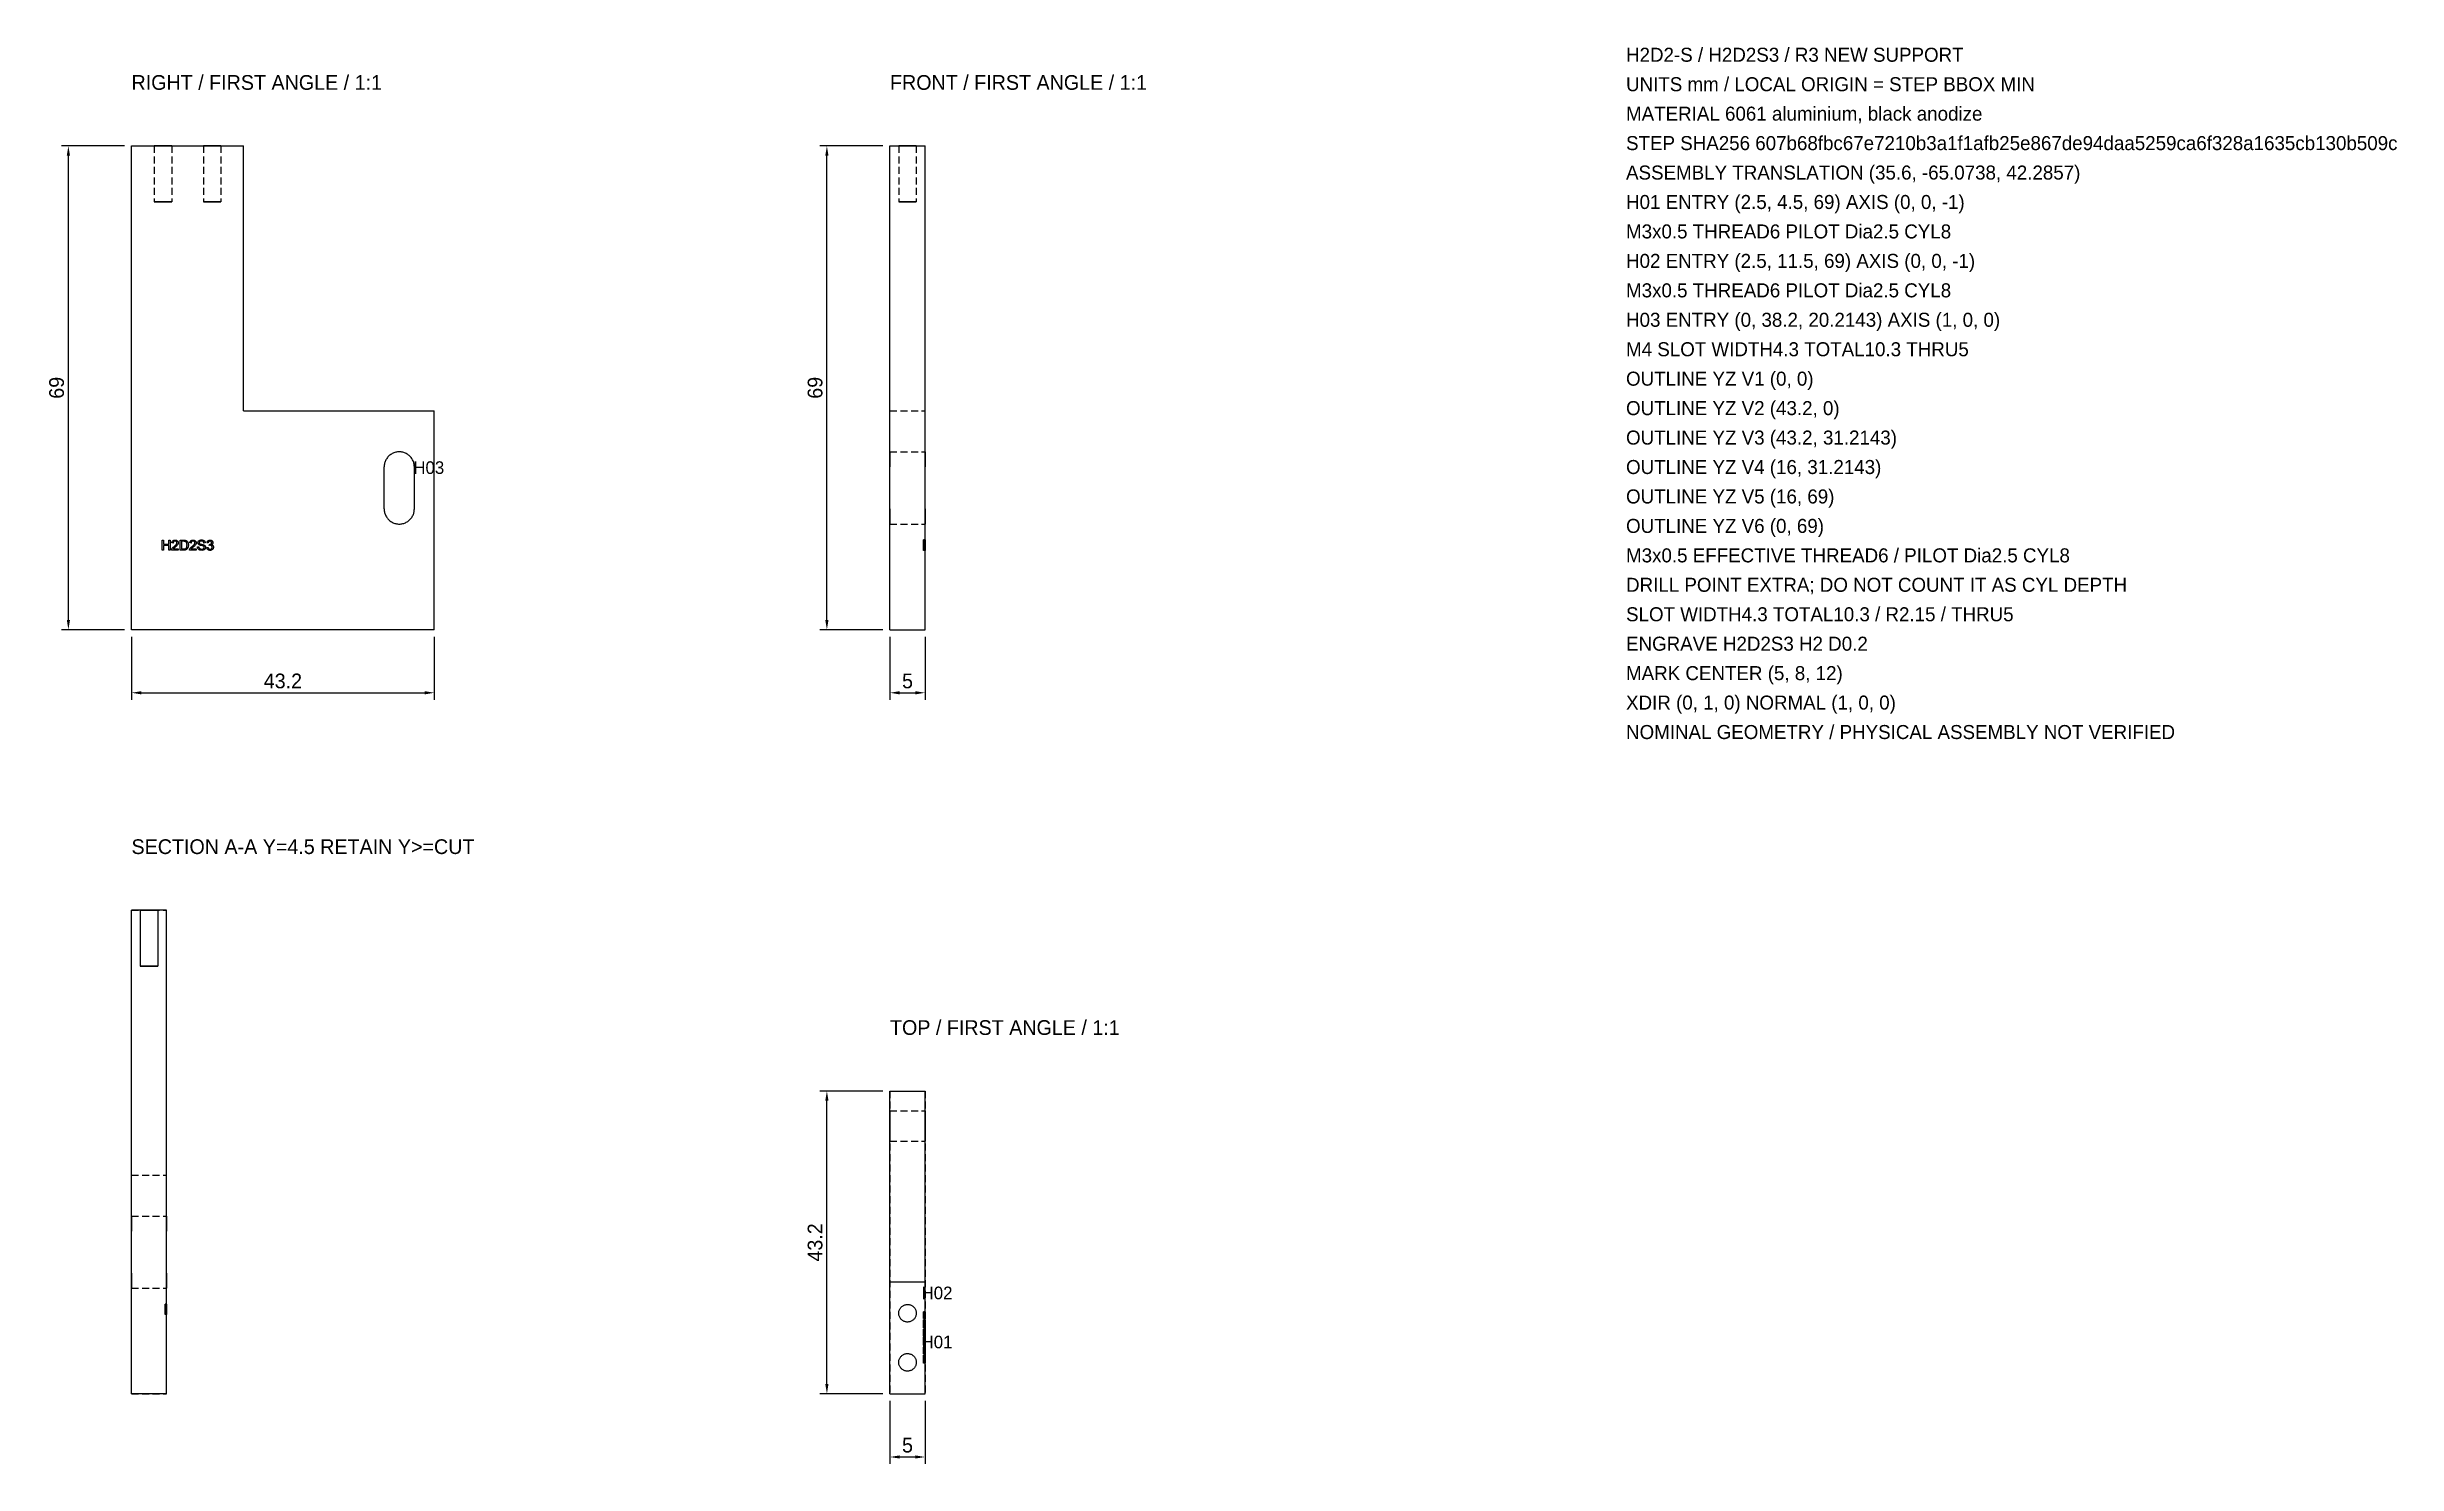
# Model space of a CAD drawing. Header units: millimetres. Extents: x -120 to 215, y -119 to 83.
import ezdxf

# ---------------------------------------------------------------- set-up
doc = ezdxf.new("R2010")
doc.units = ezdxf.units.MM
doc.linetypes.add('DASHED', pattern=[1.5, 1, -0.5])
for name, color, linetype in [('ANNOTATION', 7, 'Continuous'), ('DIMENSION', 3, 'Continuous'), ('HIDDEN', 8, 'DASHED'), ('VISIBLE', 7, 'Continuous')]:
    doc.layers.add(name, color=color, linetype=linetype)
doc.dimstyles.get("Standard").update_dxf_attribs({"dimtxt": 2.5, "dimasz": 2.5, "dimexe": 1.25, "dimexo": 0.625, "dimtad": 1, "dimcen": 2.5, "dimazin": 3, "dimtfac": 1, "dimtmove": 0, "dimatfit": 3})

msp = doc.modelspace()

# ---------------------------------------------------------------- texts
at = {"layer": 'ANNOTATION'}
for s, height, p in [('H2D2-S / H2D2S3 / R3 NEW SUPPORT', 2, (105, 81)), ('RIGHT / FIRST ANGLE / 1:1', 2.1, (-108.2, 77)), ('FRONT / FIRST ANGLE / 1:1', 2.1, (0, 77)), ('UNITS mm / LOCAL ORIGIN = STEP BBOX MIN', 2, (105, 76.8)), ('MATERIAL 6061 aluminium, black anodize', 2, (105, 72.6)), ('STEP SHA256 607b68fbc67e7210b3a1f1afb25e867de94daa5259ca6f328a1635cb130b509c', 2, (105, 68.4)), ('ASSEMBLY TRANSLATION (35.6, -65.0738, 42.2857)', 2, (105, 64.2)), ('H01 ENTRY (2.5, 4.5, 69) AXIS (0, 0, -1)', 2, (105, 60)), ('M3x0.5 THREAD6 PILOT Dia2.5 CYL8', 2, (105, 55.8)), ('H02 ENTRY (2.5, 11.5, 69) AXIS (0, 0, -1)', 2, (105, 51.6)), ('M3x0.5 THREAD6 PILOT Dia2.5 CYL8', 2, (105, 47.4)), ('H03 ENTRY (0, 38.2, 20.2143) AXIS (1, 0, 0)', 2, (105, 43.2)), ('M4 SLOT WIDTH4.3 TOTAL10.3 THRU5', 2, (105, 39)), ('OUTLINE YZ V1 (0, 0)', 2, (105, 34.8)), ('OUTLINE YZ V2 (43.2, 0)', 2, (105, 30.6)), ('OUTLINE YZ V3 (43.2, 31.2143)', 2, (105, 26.4)), ('H03', 1.8, (-68, 22.21433)), ('OUTLINE YZ V4 (16, 31.2143)', 2, (105, 22.2)), ('OUTLINE YZ V5 (16, 69)', 2, (105, 18)), ('OUTLINE YZ V6 (0, 69)', 2, (105, 13.8)), ('M3x0.5 EFFECTIVE THREAD6 / PILOT Dia2.5 CYL8', 2, (105, 9.6)), ('DRILL POINT EXTRA; DO NOT COUNT IT AS CYL DEPTH', 2, (105, 5.4)), ('SLOT WIDTH4.3 TOTAL10.3 / R2.15 / THRU5', 2, (105, 1.2)), ('ENGRAVE H2D2S3 H2 D0.2', 2, (105, -3)), ('MARK CENTER (5, 8, 12)', 2, (105, -7.2)), ('XDIR (0, 1, 0) NORMAL (1, 0, 0)', 2, (105, -11.4)), ('NOMINAL GEOMETRY / PHYSICAL ASSEMBLY NOT VERIFIED', 2, (105, -15.6)), ('SECTION A-A Y=4.5 RETAIN Y>=CUT', 2.1, (-108.2, -32)), ('TOP / FIRST ANGLE / 1:1', 2.1, (0, -57.8)), ('H02', 1.8, (4.5, -95.5)), ('H01', 1.8, (4.5, -102.5))]:
    msp.add_text(s, height=height, dxfattribs=at).set_placement(p)

# ---------------------------------------------------------------- dimensions: what is measured, and where the dimension line sits
at = {"layer": 'DIMENSION'}
for base, p1, p2 in [((-117.2, 0), (-108.2, 0), (-108.2, 69)), ((-9, 0), (0, 0), (0, 69)), ((-9, -109), (0, -109), (0, -65.8))]:
    msp.add_linear_dim(base=base, p1=p1, p2=p2, angle=90, dimstyle='Standard', override={"dimtxt": 2.1, "dimasz": 1.4, "dimexe": 1, "dimexo": 1, "dimtad": 1, "dimdec": 4, "dimdsep": 46, "dimclrd": 3, "dimclre": 3, "dimclrt": 7}, dxfattribs=at).render()
for base, p1, p2 in [((-108.2, -9), (-108.2, 0), (-65, 0)), ((0, -9), (0, 0), (5, 0)), ((0, -118), (0, -109), (5, -109))]:
    msp.add_linear_dim(base=base, p1=p1, p2=p2, dimstyle='Standard', override={"dimtxt": 2.1, "dimasz": 1.4, "dimexe": 1, "dimexo": 1, "dimtad": 1, "dimdec": 4, "dimdsep": 46, "dimclrd": 3, "dimclre": 3, "dimclrt": 7}, dxfattribs=at).render()

# ---------------------------------------------------------------- linework, layer by layer
at = {"layer": 'HIDDEN'}
for points in [[(-108.2, 0), (-108.2, 69)], [(-108.2, 69), (-92.2, 69)], [(-102.45, 69), (-102.48134, 69), (-102.57379, 69), (-102.72271, 69), (-102.92064, 69), (-103.15765, 69), (-103.42185, 69), (-103.7, 69), (-103.97815, 69), (-104.24235, 69), (-104.47936, 69), (-104.67729, 69), (-104.82621, 69), (-104.91866, 69), (-104.95, 69)], [(-104.95, 69), (-104.94214, 69), (-104.91866, 69), (-104.87985, 69), (-104.82621, 69), (-104.75841, 69), (-104.67729, 69), (-104.58388, 69), (-104.47936, 69), (-104.36504, 69), (-104.24235, 69), (-104.11285, 69), (-103.97815, 69), (-103.83996, 69), (-103.7, 69)], [(-104.95, 69), (-104.95, 61)], [(-103.7, 69), (-103.56004, 69), (-103.42185, 69), (-103.28715, 69), (-103.15765, 69), (-103.03496, 69), (-102.92064, 69), (-102.81612, 69), (-102.72271, 69), (-102.64159, 69), (-102.57379, 69), (-102.52015, 69), (-102.48134, 69), (-102.45786, 69), (-102.45, 69)], [(-102.45, 69), (-102.45, 61)], [(-95.45, 69), (-95.48134, 69), (-95.57379, 69), (-95.72271, 69), (-95.92064, 69), (-96.15765, 69), (-96.42185, 69), (-96.7, 69), (-96.97815, 69), (-97.24235, 69), (-97.47936, 69), (-97.67729, 69), (-97.82621, 69), (-97.91866, 69), (-97.95, 69)], [(-97.95, 69), (-97.94214, 69), (-97.91866, 69), (-97.87985, 69), (-97.82621, 69), (-97.75841, 69), (-97.67729, 69), (-97.58388, 69), (-97.47936, 69), (-97.36504, 69), (-97.24235, 69), (-97.11285, 69), (-96.97815, 69), (-96.83996, 69), (-96.7, 69)], [(-97.95, 69), (-97.95, 61)], [(-96.7, 69), (-96.56004, 69), (-96.42185, 69), (-96.28715, 69), (-96.15765, 69), (-96.03496, 69), (-95.92064, 69), (-95.81612, 69), (-95.72271, 69), (-95.64159, 69), (-95.57379, 69), (-95.52015, 69), (-95.48134, 69), (-95.45786, 69), (-95.45, 69)], [(-95.45, 69), (-95.45, 61)], [(-92.2, 31.21433), (-92.2, 69)], [(0, 31.21433), (0, 69)], [(0, 69), (5, 69)], [(1.25, 69), (1.28134, 69), (1.37379, 69), (1.52271, 69), (1.72064, 69), (1.95765, 69), (2.22185, 69), (2.5, 69), (2.77815, 69), (3.04235, 69), (3.27936, 69), (3.47729, 69), (3.62621, 69), (3.71866, 69), (3.75, 69)], [(3.75, 69), (3.71866, 69), (3.62621, 69), (3.47729, 69), (3.27936, 69), (3.04235, 69), (2.77815, 69), (2.5, 69), (2.22185, 69), (1.95765, 69), (1.72064, 69), (1.52271, 69), (1.37379, 69), (1.28134, 69), (1.25, 69)], [(1.25, 69), (1.28134, 69), (1.37379, 69), (1.52271, 69), (1.72064, 69), (1.95765, 69), (2.22185, 69), (2.5, 69), (2.77815, 69), (3.04235, 69), (3.27936, 69), (3.47729, 69), (3.62621, 69), (3.71866, 69), (3.75, 69)], [(3.75, 69), (3.71866, 69), (3.62621, 69), (3.47729, 69), (3.27936, 69), (3.04235, 69), (2.77815, 69), (2.5, 69), (2.22185, 69), (1.95765, 69), (1.72064, 69), (1.52271, 69), (1.37379, 69), (1.28134, 69), (1.25, 69)], [(1.25, 69), (1.25, 61)], [(1.25, 69), (1.25, 61)], [(3.75, 69), (3.75, 61)], [(3.75, 69), (3.75, 61)], [(5, 31.21433), (5, 69)], [(-102.45, 61), (-102.48134, 61), (-102.57379, 61), (-102.72271, 61), (-102.92064, 61), (-103.15765, 61), (-103.42185, 61), (-103.7, 61), (-103.97815, 61), (-104.24235, 61), (-104.47936, 61), (-104.67729, 61), (-104.82621, 61), (-104.91866, 61), (-104.95, 61)], [(-104.95, 61), (-104.94214, 61), (-104.91866, 61), (-104.87985, 61), (-104.82621, 61), (-104.75841, 61), (-104.67729, 61), (-104.58388, 61), (-104.47936, 61), (-104.36504, 61), (-104.24235, 61), (-104.11285, 61), (-103.97815, 61), (-103.83996, 61), (-103.7, 61)], [(-103.7, 61), (-103.56004, 61), (-103.42185, 61), (-103.28715, 61), (-103.15765, 61), (-103.03496, 61), (-102.92064, 61), (-102.81612, 61), (-102.72271, 61), (-102.64159, 61), (-102.57379, 61), (-102.52015, 61), (-102.48134, 61), (-102.45786, 61), (-102.45, 61)], [(-95.45, 61), (-95.48134, 61), (-95.57379, 61), (-95.72271, 61), (-95.92064, 61), (-96.15765, 61), (-96.42185, 61), (-96.7, 61), (-96.97815, 61), (-97.24235, 61), (-97.47936, 61), (-97.67729, 61), (-97.82621, 61), (-97.91866, 61), (-97.95, 61)], [(-97.95, 61), (-97.94214, 61), (-97.91866, 61), (-97.87985, 61), (-97.82621, 61), (-97.75841, 61), (-97.67729, 61), (-97.58388, 61), (-97.47936, 61), (-97.36504, 61), (-97.24235, 61), (-97.11285, 61), (-96.97815, 61), (-96.83996, 61), (-96.7, 61)], [(-96.7, 61), (-96.56004, 61), (-96.42185, 61), (-96.28715, 61), (-96.15765, 61), (-96.03496, 61), (-95.92064, 61), (-95.81612, 61), (-95.72271, 61), (-95.64159, 61), (-95.57379, 61), (-95.52015, 61), (-95.48134, 61), (-95.45786, 61), (-95.45, 61)], [(1.25, 61), (1.28134, 61), (1.37379, 61), (1.52271, 61), (1.72064, 61), (1.95765, 61), (2.22185, 61), (2.5, 61), (2.77815, 61), (3.04235, 61), (3.27936, 61), (3.47729, 61), (3.62621, 61), (3.71866, 61), (3.75, 61)], [(3.75, 61), (3.71866, 61), (3.62621, 61), (3.47729, 61), (3.27936, 61), (3.04235, 61), (2.77815, 61), (2.5, 61), (2.22185, 61), (1.95765, 61), (1.72064, 61), (1.52271, 61), (1.37379, 61), (1.28134, 61), (1.25, 61)], [(1.25, 61), (1.28134, 61), (1.37379, 61), (1.52271, 61), (1.72064, 61), (1.95765, 61), (2.22185, 61), (2.5, 61), (2.77815, 61), (3.04235, 61), (3.27936, 61), (3.47729, 61), (3.62621, 61), (3.71866, 61), (3.75, 61)], [(3.75, 61), (3.71866, 61), (3.62621, 61), (3.47729, 61), (3.27936, 61), (3.04235, 61), (2.77815, 61), (2.5, 61), (2.22185, 61), (1.95765, 61), (1.72064, 61), (1.52271, 61), (1.37379, 61), (1.28134, 61), (1.25, 61)], [(-92.2, 31.21433), (-65, 31.21433)], [(-65, 0), (-65, 31.21433)], [(0, 0), (0, 31.21433)], [(0, 31.21433), (5, 31.21433)], [(0, 31.21433), (5, 31.21433)], [(5, 0), (5, 31.21433)], [(-67.85, 23.21433), (-67.85392, 23.34414), (-67.86568, 23.47348), (-67.88522, 23.60188), (-67.91248, 23.72886), (-67.94735, 23.85396), (-67.98972, 23.97673), (-68.03942, 24.09672), (-68.09627, 24.21348), (-68.16007, 24.32661), (-68.23058, 24.43567), (-68.30756, 24.54027), (-68.3907, 24.64004), (-68.47972, 24.73461), (-68.57429, 24.82363), (-68.67405, 24.90677), (-68.77866, 24.98374), (-68.88772, 25.05426), (-69.00085, 25.11806), (-69.11761, 25.17491), (-69.2376, 25.22461), (-69.36037, 25.26698), (-69.48547, 25.30185), (-69.61245, 25.32911), (-69.74085, 25.34865), (-69.87019, 25.36041), (-70, 25.36433), (-70.12981, 25.36041), (-70.25915, 25.34865), (-70.38755, 25.32911), (-70.51453, 25.30185), (-70.63963, 25.26698), (-70.7624, 25.22461), (-70.88239, 25.17491), (-70.99915, 25.11806), (-71.11228, 25.05426), (-71.22134, 24.98374), (-71.32595, 24.90677), (-71.42571, 24.82363), (-71.52028, 24.73461), (-71.6093, 24.64004), (-71.69244, 24.54027), (-71.76942, 24.43567), (-71.83993, 24.32661), (-71.90373, 24.21348), (-71.96058, 24.09672), (-72.01029, 23.97673), (-72.05265, 23.85396), (-72.08753, 23.72886), (-72.11478, 23.60188), (-72.13432, 23.47348), (-72.14608, 23.34414), (-72.15, 23.21433)], [(0, 23.21433), (0, 23.45505), (0, 23.69275), (0, 23.92443), (0, 24.14718), (0, 24.3582), (0, 24.55483), (0, 24.73461), (0, 24.89527), (0, 25.03479), (0, 25.15141), (0, 25.24368), (0, 25.31042), (0, 25.35081), (0, 25.36433)], [(0, 25.36433), (0, 25.35081), (0, 25.31042), (0, 25.24368), (0, 25.15141), (0, 25.03479), (0, 24.89527), (0, 24.73461), (0, 24.55483), (0, 24.3582), (0, 24.14718), (0, 23.92443), (0, 23.69275), (0, 23.45505), (0, 23.21433)], [(0, 25.36433), (5, 25.36433)], [(5, 23.21433), (5, 23.45505), (5, 23.69275), (5, 23.92443), (5, 24.14718), (5, 24.3582), (5, 24.55483), (5, 24.73461), (5, 24.89527), (5, 25.03479), (5, 25.15141), (5, 25.24368), (5, 25.31042), (5, 25.35081), (5, 25.36433)], [(5, 25.36433), (5, 25.35081), (5, 25.31042), (5, 25.24368), (5, 25.15141), (5, 25.03479), (5, 24.89527), (5, 24.73461), (5, 24.55483), (5, 24.3582), (5, 24.14718), (5, 23.92443), (5, 23.69275), (5, 23.45505), (5, 23.21433)], [(-72.15, 17.21433), (-72.15, 23.21433)], [(-67.85, 17.21433), (-67.85, 23.21433)], [(0, 17.21433), (0, 23.21433)], [(0, 17.21433), (0, 23.21433)], [(5, 17.21433), (5, 23.21433)], [(5, 17.21433), (5, 23.21433)], [(-72.15, 17.21433), (-72.14608, 17.08452), (-72.13432, 16.95517), (-72.11478, 16.82678), (-72.08753, 16.6998), (-72.05265, 16.5747), (-72.01029, 16.45193), (-71.96058, 16.33194), (-71.90373, 16.21517), (-71.83993, 16.10205), (-71.76942, 15.99299), (-71.69244, 15.88838), (-71.6093, 15.78862), (-71.52028, 15.69405), (-71.42571, 15.60503), (-71.32595, 15.52188), (-71.22134, 15.44491), (-71.11228, 15.3744), (-70.99915, 15.3106), (-70.88239, 15.25374), (-70.7624, 15.20404), (-70.63963, 15.16168), (-70.51453, 15.1268), (-70.38755, 15.09955), (-70.25915, 15.08), (-70.12981, 15.06825), (-70, 15.06433), (-69.87019, 15.06825), (-69.74085, 15.08), (-69.61245, 15.09955), (-69.48547, 15.1268), (-69.36037, 15.16168), (-69.2376, 15.20404), (-69.11761, 15.25374), (-69.00085, 15.3106), (-68.88772, 15.3744), (-68.77866, 15.44491), (-68.67405, 15.52188), (-68.57429, 15.60503), (-68.47972, 15.69405), (-68.3907, 15.78862), (-68.30756, 15.88838), (-68.23058, 15.99299), (-68.16007, 16.10205), (-68.09627, 16.21517), (-68.03942, 16.33194), (-67.98972, 16.45193), (-67.94735, 16.5747), (-67.91248, 16.6998), (-67.88522, 16.82678), (-67.86568, 16.95517), (-67.85392, 17.08452), (-67.85, 17.21433)], [(0, 17.21433), (0, 16.97361), (0, 16.73591), (0, 16.50423), (0, 16.28148), (0, 16.07046), (0, 15.87383), (0, 15.69405), (0, 15.53339), (0, 15.39387), (0, 15.27725), (0, 15.18498), (0, 15.11823), (0, 15.07785), (0, 15.06433)], [(0, 15.06433), (0, 15.07785), (0, 15.11823), (0, 15.18498), (0, 15.27725), (0, 15.39387), (0, 15.53339), (0, 15.69405), (0, 15.87383), (0, 16.07046), (0, 16.28148), (0, 16.50423), (0, 16.73591), (0, 16.97361), (0, 17.21433)], [(5, 17.21433), (5, 16.97361), (5, 16.73591), (5, 16.50423), (5, 16.28148), (5, 16.07046), (5, 15.87383), (5, 15.69405), (5, 15.53339), (5, 15.39387), (5, 15.27725), (5, 15.18498), (5, 15.11823), (5, 15.07785), (5, 15.06433)], [(5, 15.06433), (5, 15.07785), (5, 15.11823), (5, 15.18498), (5, 15.27725), (5, 15.39387), (5, 15.53339), (5, 15.69405), (5, 15.87383), (5, 16.07046), (5, 16.28148), (5, 16.50423), (5, 16.73591), (5, 16.97361), (5, 17.21433)], [(0, 15.06433), (5, 15.06433)], [(-103.81963, 12.771), (-103.63018, 12.771)], [(-103.81963, 11.33936), (-103.81963, 12.771)], [(-103.63018, 11.33936), (-103.81963, 11.33936)], [(-103.63018, 12.771), (-103.63018, 12.18311)], [(-103.63018, 12.18311), (-102.88604, 12.18311)], [(-103.63018, 12.01416), (-103.63018, 11.33936)], [(-102.88604, 12.01416), (-103.63018, 12.01416)], [(-102.88604, 12.771), (-102.69658, 12.771)], [(-102.88604, 12.18311), (-102.88604, 12.771)], [(-102.88604, 11.33936), (-102.88604, 12.01416)], [(-102.69658, 11.33936), (-102.88604, 11.33936)], [(-102.69658, 12.771), (-102.69658, 11.33936)], [(-102.4749, 11.33936), (-102.47435, 11.37079), (-102.47075, 11.40161), (-102.4641, 11.43182), (-102.45439, 11.46143)], [(-101.52861, 11.33936), (-102.4749, 11.33936)], [(-102.45439, 11.46143), (-102.43361, 11.50958), (-102.4074, 11.55737), (-102.37575, 11.6048), (-102.33867, 11.65186)], [(-102.4417, 12.36279), (-102.43546, 12.41183), (-102.42601, 12.45786), (-102.41336, 12.50088), (-102.39751, 12.54089), (-102.37845, 12.5779), (-102.35619, 12.61191), (-102.33072, 12.64291), (-102.30205, 12.6709)], [(-102.26104, 12.34424), (-102.4417, 12.36279)], [(-102.33867, 11.65186), (-102.29445, 11.70056), (-102.24138, 11.75293), (-102.17946, 11.80896), (-102.10869, 11.86865)], [(-102.30205, 12.6709), (-102.27048, 12.69573), (-102.23632, 12.71725), (-102.19956, 12.73547), (-102.16021, 12.75037), (-102.11826, 12.76196), (-102.07372, 12.77023), (-102.02658, 12.7752), (-101.97686, 12.77686)], [(-102.18389, 12.55518), (-102.20175, 12.53522), (-102.21727, 12.51343), (-102.23044, 12.48981), (-102.24126, 12.46436), (-102.24973, 12.43707), (-102.25585, 12.40796), (-102.25962, 12.37701), (-102.26104, 12.34424)], [(-102.15654, 11.60352), (-102.19756, 11.55603), (-102.23076, 11.5083)], [(-102.23076, 11.5083), (-101.52861, 11.5083)], [(-101.98076, 12.63135), (-102.01171, 12.63016), (-102.04106, 12.62659), (-102.06884, 12.62064), (-102.09502, 12.6123), (-102.11962, 12.60159), (-102.14263, 12.5885), (-102.16405, 12.57303), (-102.18389, 12.55518)], [(-101.95342, 11.78369), (-102.0833, 11.67224), (-102.127, 11.63254), (-102.15654, 11.60352)], [(-102.10869, 11.86865), (-102.00145, 11.95938), (-101.91313, 12.04016), (-101.84374, 12.11099), (-101.81613, 12.14268), (-101.79326, 12.17188)], [(-101.78594, 12.55957), (-101.80532, 12.57639), (-101.82613, 12.59097), (-101.84835, 12.60331), (-101.872, 12.6134), (-101.89706, 12.62125), (-101.92354, 12.62686), (-101.95144, 12.63023), (-101.98076, 12.63135)], [(-101.97686, 12.77686), (-101.92668, 12.77507), (-101.8792, 12.76971), (-101.8344, 12.76079), (-101.79229, 12.74829), (-101.75286, 12.73222), (-101.71611, 12.71259), (-101.68206, 12.68938), (-101.65068, 12.6626)], [(-101.68242, 12.03564), (-101.72994, 11.98547), (-101.79094, 11.92676), (-101.86544, 11.8595), (-101.95342, 11.78369)], [(-101.79326, 12.17188), (-101.75737, 12.22702), (-101.74327, 12.25402), (-101.73174, 12.28064), (-101.72277, 12.30688), (-101.71636, 12.33273), (-101.71251, 12.35821), (-101.71123, 12.3833)], [(-101.71123, 12.3833), (-101.7124, 12.40891), (-101.7159, 12.4335), (-101.72174, 12.45707), (-101.72991, 12.47961), (-101.74041, 12.50114), (-101.75325, 12.52164), (-101.76843, 12.54111), (-101.78594, 12.55957)], [(-101.56572, 12.21045), (-101.5862, 12.1684), (-101.61248, 12.12524), (-101.64455, 12.08099), (-101.68242, 12.03564)], [(-101.65068, 12.6626), (-101.62253, 12.63318), (-101.59813, 12.60205), (-101.57749, 12.56921), (-101.5606, 12.53467), (-101.54746, 12.49841), (-101.53807, 12.46045), (-101.53244, 12.42078), (-101.53057, 12.37939)], [(-101.53057, 12.37939), (-101.53276, 12.33661), (-101.53936, 12.29419), (-101.55034, 12.25214), (-101.56572, 12.21045)], [(-101.52861, 11.5083), (-101.52861, 11.33936)], [(-101.26885, 12.771), (-100.77568, 12.771)], [(-101.26885, 11.33936), (-101.26885, 12.771)], [(-100.75225, 11.33936), (-101.26885, 11.33936)], [(-101.07939, 12.60205), (-101.07939, 11.5083)], [(-100.77861, 12.60205), (-101.07939, 12.60205)], [(-101.07939, 11.5083), (-100.77373, 11.5083)], [(-100.5335, 12.57275), (-100.57738, 12.58557), (-100.63286, 12.59473), (-100.69994, 12.60022), (-100.77861, 12.60205)], [(-100.77568, 12.771), (-100.69713, 12.76971), (-100.62847, 12.76587), (-100.56969, 12.75946), (-100.5208, 12.75049)], [(-100.77373, 11.5083), (-100.70674, 11.50995), (-100.64739, 11.51489), (-100.59566, 11.52313), (-100.55156, 11.53467)], [(-100.52227, 11.36377), (-100.57418, 11.35309), (-100.62981, 11.34546), (-100.68917, 11.34088), (-100.75225, 11.33936)], [(-100.55156, 11.53467), (-100.51332, 11.54919), (-100.47917, 11.56641), (-100.44912, 11.5863), (-100.42314, 11.60889)], [(-100.3543, 12.41113), (-100.37323, 12.44004), (-100.39315, 12.46646), (-100.41406, 12.49039), (-100.43596, 12.51184), (-100.45886, 12.5308), (-100.48275, 12.54727), (-100.50762, 12.56126), (-100.5335, 12.57275)], [(-100.35137, 11.43555), (-100.3886, 11.4133), (-100.42949, 11.39392), (-100.47405, 11.37741), (-100.52227, 11.36377)], [(-100.5208, 12.75049), (-100.46154, 12.73346), (-100.40679, 12.71069), (-100.35656, 12.68219), (-100.31084, 12.64795)], [(-100.42314, 11.60889), (-100.39131, 11.64548), (-100.36321, 11.68787), (-100.33882, 11.73605), (-100.31816, 11.79004)], [(-100.28057, 12.06592), (-100.28172, 12.12045), (-100.28517, 12.17172), (-100.29093, 12.21975), (-100.299, 12.26453), (-100.30937, 12.30605), (-100.32204, 12.34433), (-100.33702, 12.37936), (-100.3543, 12.41113)], [(-100.221, 11.56543), (-100.25148, 11.52637), (-100.28337, 11.4917), (-100.31667, 11.46143), (-100.35137, 11.43555)], [(-100.31816, 11.79004), (-100.30172, 11.84995), (-100.28997, 11.91589), (-100.28292, 11.98788), (-100.28057, 12.06592)], [(-100.31084, 12.64795), (-100.28341, 12.62319), (-100.25777, 12.59677), (-100.23391, 12.56869), (-100.21184, 12.53894), (-100.19155, 12.50753), (-100.17305, 12.47446), (-100.15634, 12.43972), (-100.14141, 12.40332)], [(-100.12334, 11.77393), (-100.14373, 11.71365), (-100.1668, 11.65881), (-100.19255, 11.60941), (-100.221, 11.56543)], [(-100.14141, 12.40332), (-100.12825, 12.36543), (-100.11684, 12.3262), (-100.09929, 12.24377), (-100.08876, 12.15604), (-100.08525, 12.06299)], [(-100.08525, 12.06299), (-100.08763, 11.98376), (-100.09478, 11.90918), (-100.10668, 11.83923), (-100.12334, 11.77393)], [(-99.91826, 11.33936), (-99.91771, 11.37079), (-99.91411, 11.40161), (-99.90746, 11.43182), (-99.89775, 11.46143)], [(-98.97197, 11.33936), (-99.91826, 11.33936)], [(-99.89775, 11.46143), (-99.87697, 11.50958), (-99.85076, 11.55737), (-99.81911, 11.6048), (-99.78203, 11.65186)], [(-99.88506, 12.36279), (-99.87882, 12.41183), (-99.86937, 12.45786), (-99.85672, 12.50088), (-99.84087, 12.54089), (-99.82181, 12.5779), (-99.79955, 12.61191), (-99.77408, 12.64291), (-99.74541, 12.6709)], [(-99.70439, 12.34424), (-99.88506, 12.36279)], [(-99.78203, 11.65186), (-99.73781, 11.70056), (-99.68474, 11.75293), (-99.62282, 11.80896), (-99.55205, 11.86865)], [(-99.74541, 12.6709), (-99.71384, 12.69573), (-99.67968, 12.71725), (-99.64292, 12.73547), (-99.60356, 12.75037), (-99.56162, 12.76196), (-99.51708, 12.77023), (-99.46994, 12.7752), (-99.42021, 12.77686)], [(-99.62725, 12.55518), (-99.64511, 12.53522), (-99.66063, 12.51343), (-99.6738, 12.48981), (-99.68462, 12.46436), (-99.69309, 12.43707), (-99.69921, 12.40796), (-99.70298, 12.37701), (-99.70439, 12.34424)], [(-99.5999, 11.60352), (-99.64092, 11.55603), (-99.67412, 11.5083)], [(-99.67412, 11.5083), (-98.97197, 11.5083)], [(-99.42412, 12.63135), (-99.45507, 12.63016), (-99.48442, 12.62659), (-99.51219, 12.62064), (-99.53838, 12.6123), (-99.56298, 12.60159), (-99.58599, 12.5885), (-99.60741, 12.57303), (-99.62725, 12.55518)], [(-99.39678, 11.78369), (-99.52666, 11.67224), (-99.57036, 11.63254), (-99.5999, 11.60352)], [(-99.55205, 11.86865), (-99.44481, 11.95938), (-99.35649, 12.04016), (-99.2871, 12.11099), (-99.25949, 12.14268), (-99.23662, 12.17188)], [(-99.2293, 12.55957), (-99.24868, 12.57639), (-99.26949, 12.59097), (-99.29171, 12.60331), (-99.31536, 12.6134), (-99.34042, 12.62125), (-99.3669, 12.62686), (-99.3948, 12.63023), (-99.42412, 12.63135)], [(-99.42021, 12.77686), (-99.37004, 12.77507), (-99.32256, 12.76971), (-99.27776, 12.76079), (-99.23564, 12.74829), (-99.19622, 12.73222), (-99.15947, 12.71259), (-99.12542, 12.68938), (-99.09404, 12.6626)], [(-99.12578, 12.03564), (-99.1733, 11.98547), (-99.2343, 11.92676), (-99.3088, 11.8595), (-99.39678, 11.78369)], [(-99.23662, 12.17188), (-99.20073, 12.22702), (-99.18663, 12.25402), (-99.1751, 12.28064), (-99.16613, 12.30688), (-99.15972, 12.33273), (-99.15587, 12.35821), (-99.15459, 12.3833)], [(-99.15459, 12.3833), (-99.15576, 12.40891), (-99.15926, 12.4335), (-99.1651, 12.45707), (-99.17327, 12.47961), (-99.18377, 12.50114), (-99.19661, 12.52164), (-99.21179, 12.54111), (-99.2293, 12.55957)], [(-99.00908, 12.21045), (-99.02956, 12.1684), (-99.05584, 12.12524), (-99.08791, 12.08099), (-99.12578, 12.03564)], [(-99.09404, 12.6626), (-99.06589, 12.63318), (-99.04149, 12.60205), (-99.02085, 12.56921), (-99.00396, 12.53467), (-98.99082, 12.49841), (-98.98143, 12.46045), (-98.9758, 12.42078), (-98.97393, 12.37939)], [(-98.97393, 12.37939), (-98.97612, 12.33661), (-98.98271, 12.29419), (-98.9937, 12.25214), (-99.00908, 12.21045)], [(-98.97197, 11.5083), (-98.97197, 11.33936)], [(-98.77666, 11.79932), (-98.59795, 11.81494)], [(-98.69805, 11.54199), (-98.71562, 11.5709), (-98.73098, 11.60074), (-98.74412, 11.63151), (-98.75505, 11.66321), (-98.76377, 11.69584), (-98.77028, 11.7294), (-98.77458, 11.76389), (-98.77666, 11.79932)], [(-98.72197, 12.40088), (-98.71813, 12.45419), (-98.70659, 12.50574), (-98.68737, 12.55551), (-98.66045, 12.60352)], [(-98.67168, 12.22266), (-98.69368, 12.26364), (-98.7094, 12.30701), (-98.71883, 12.35275), (-98.72197, 12.40088)], [(-98.49199, 11.37158), (-98.52394, 11.38663), (-98.55413, 11.40347), (-98.58254, 11.4221), (-98.60918, 11.4425), (-98.63405, 11.4647), (-98.65715, 11.48868), (-98.67849, 11.51444), (-98.69805, 11.54199)], [(-98.51885, 12.08936), (-98.56685, 12.11783), (-98.60833, 12.14954), (-98.64327, 12.18448), (-98.67168, 12.22266)], [(-98.66045, 12.60352), (-98.64418, 12.62637), (-98.62615, 12.6478), (-98.60634, 12.66781), (-98.58477, 12.6864), (-98.56142, 12.70358), (-98.5363, 12.71933), (-98.50942, 12.73367), (-98.48076, 12.74658)], [(-98.59795, 11.81494), (-98.5895, 11.76364), (-98.57683, 11.71716), (-98.55995, 11.67551), (-98.53887, 11.63867)], [(-98.46074, 12.56543), (-98.47917, 12.54928), (-98.49514, 12.53232), (-98.50865, 12.51455), (-98.5197, 12.49597), (-98.5283, 12.47659), (-98.53444, 12.45639), (-98.53813, 12.43539), (-98.53936, 12.41357)], [(-98.53936, 12.41357), (-98.53588, 12.37671), (-98.52544, 12.34326), (-98.50804, 12.31323), (-98.48369, 12.28662)], [(-98.53887, 11.63867), (-98.51247, 11.6059), (-98.47966, 11.57642), (-98.44045, 11.55023), (-98.39482, 11.52734)], [(-98.24248, 12), (-98.33373, 12.02335), (-98.41021, 12.04602), (-98.47191, 12.06802), (-98.51885, 12.08936)], [(-98.16631, 11.31494), (-98.25954, 11.31848), (-98.3032, 11.32291), (-98.3449, 11.3291), (-98.38462, 11.33707), (-98.42238, 11.3468), (-98.45817, 11.35831), (-98.49199, 11.37158)], [(-98.48369, 12.28662), (-98.46727, 12.27413), (-98.44533, 12.26157), (-98.41789, 12.24892), (-98.38494, 12.23621), (-98.30251, 12.21054), (-98.19805, 12.18457)], [(-98.48076, 12.74658), (-98.42003, 12.76794), (-98.35601, 12.7832), (-98.28868, 12.79236), (-98.21807, 12.79541)], [(-98.21025, 12.62842), (-98.25177, 12.62743), (-98.29036, 12.62448), (-98.32605, 12.61956), (-98.35881, 12.61267), (-98.38867, 12.60381), (-98.41561, 12.59299), (-98.43963, 12.58019), (-98.46074, 12.56543)], [(-98.39482, 11.52734), (-98.34447, 11.50876), (-98.29106, 11.49548), (-98.23461, 11.48752), (-98.1751, 11.48486)], [(-97.9876, 11.93018), (-98.02513, 11.94296), (-98.08013, 11.95886), (-98.24248, 12)], [(-98.21807, 12.79541), (-98.14083, 12.79221), (-98.06829, 12.78259), (-98.00045, 12.76657), (-97.9373, 12.74414)], [(-97.96074, 12.55908), (-97.98312, 12.57533), (-98.00801, 12.58942), (-98.03543, 12.60133), (-98.06536, 12.61108), (-98.0978, 12.61867), (-98.13277, 12.62408), (-98.17025, 12.62733), (-98.21025, 12.62842)], [(-98.19805, 12.18457), (-98.09163, 12.15927), (-98.00334, 12.13562), (-97.93318, 12.11362), (-97.88115, 12.09326)], [(-98.1751, 11.48486), (-98.12249, 11.48688), (-98.07305, 11.49292), (-98.02678, 11.50299), (-97.98369, 11.51709)], [(-97.89043, 11.37109), (-97.95363, 11.34653), (-98.02068, 11.32898), (-98.09157, 11.31845), (-98.16631, 11.31494)], [(-97.85869, 11.8457), (-97.8814, 11.86984), (-97.91045, 11.89197), (-97.94585, 11.91208), (-97.9876, 11.93018)], [(-97.98369, 11.51709), (-97.94484, 11.5347), (-97.9113, 11.5553), (-97.88308, 11.57889), (-97.86016, 11.60547)], [(-97.86162, 12.354), (-97.86637, 12.3869), (-97.87331, 12.41772), (-97.88243, 12.44647), (-97.89373, 12.47314), (-97.90721, 12.49774), (-97.92287, 12.52026), (-97.94072, 12.54071), (-97.96074, 12.55908)], [(-97.9373, 12.74414), (-97.90779, 12.73057), (-97.88002, 12.71548), (-97.85401, 12.69889), (-97.82976, 12.68079), (-97.80726, 12.66117), (-97.78652, 12.64005), (-97.76753, 12.61741), (-97.75029, 12.59326)], [(-97.70244, 11.52832), (-97.71969, 11.50375), (-97.73873, 11.48059), (-97.75955, 11.45883), (-97.78215, 11.43848), (-97.80654, 11.41953), (-97.83272, 11.40198), (-97.86068, 11.38583), (-97.89043, 11.37109)], [(-97.88115, 12.09326), (-97.82274, 12.06253), (-97.77251, 12.02795), (-97.75046, 12.00922), (-97.73046, 11.98953), (-97.7125, 11.96888), (-97.69658, 11.94727)], [(-97.67998, 12.36768), (-97.86162, 12.354)], [(-97.86016, 11.60547), (-97.84243, 11.63419), (-97.82976, 11.66418), (-97.82216, 11.69547), (-97.81963, 11.72803)], [(-97.81963, 11.72803), (-97.82207, 11.76065), (-97.82939, 11.79114), (-97.8416, 11.81949), (-97.85869, 11.8457)], [(-97.75029, 12.59326), (-97.73488, 12.56795), (-97.72136, 12.54181), (-97.70974, 12.51485), (-97.7, 12.48706), (-97.69216, 12.45845), (-97.68621, 12.42902), (-97.67998, 12.36768)], [(-97.63701, 11.74365), (-97.63803, 11.71529), (-97.6411, 11.68735), (-97.64621, 11.65981), (-97.65337, 11.63269), (-97.66257, 11.60598), (-97.67382, 11.57968), (-97.70244, 11.52832)], [(-97.69658, 11.94727), (-97.68262, 11.92475), (-97.67052, 11.9014), (-97.66028, 11.8772), (-97.6519, 11.85217), (-97.64073, 11.79959), (-97.63701, 11.74365)], [(-97.44854, 11.71729), (-97.27275, 11.74072)], [(-97.30645, 11.42627), (-97.3359, 11.45538), (-97.36202, 11.48657), (-97.38479, 11.51984), (-97.40422, 11.55518), (-97.42031, 11.59259), (-97.43306, 11.63208), (-97.44247, 11.67365), (-97.44854, 11.71729)], [(-97.43096, 12.40576), (-97.42162, 12.44871), (-97.40972, 12.48917), (-97.39525, 12.52714), (-97.37822, 12.56262), (-97.35863, 12.59562), (-97.33647, 12.62613), (-97.31176, 12.65415), (-97.28447, 12.67969)], [(-97.25518, 12.37451), (-97.43096, 12.40576)], [(-96.99346, 11.31396), (-97.03958, 11.31572), (-97.0837, 11.32098), (-97.12582, 11.32976), (-97.16594, 11.34204), (-97.20407, 11.35783), (-97.24019, 11.37714), (-97.27432, 11.39995), (-97.30645, 11.42627)], [(-97.28447, 12.67969), (-97.25504, 12.70246), (-97.22386, 12.7222), (-97.19095, 12.7389), (-97.1563, 12.75256), (-97.11991, 12.76319), (-97.08178, 12.77078), (-97.0419, 12.77534), (-97.00029, 12.77686)], [(-97.27275, 11.74072), (-97.25496, 11.67123), (-97.24408, 11.6404), (-97.23186, 11.61218), (-97.21832, 11.58657), (-97.20345, 11.56357), (-97.18725, 11.54317), (-97.16973, 11.52539)], [(-97.16729, 12.56787), (-97.18361, 12.55075), (-97.19841, 12.53162), (-97.21169, 12.51047), (-97.22344, 12.4873), (-97.23366, 12.46213), (-97.24236, 12.43494), (-97.25518, 12.37451)], [(-97.16973, 11.52539), (-97.15104, 11.50994), (-97.13137, 11.49655), (-97.1107, 11.48522), (-97.08904, 11.47595), (-97.06639, 11.46874), (-97.04274, 11.46359), (-97.01811, 11.4605), (-96.99248, 11.45947)], [(-96.99639, 12.63232), (-97.02149, 12.63132), (-97.04552, 12.6283), (-97.06848, 12.62326), (-97.09038, 12.61621), (-97.11121, 12.60715), (-97.13097, 12.59607), (-97.14966, 12.58298), (-97.16729, 12.56787)], [(-97.10186, 12.01709), (-97.08232, 12.17139)], [(-96.97783, 12.03662), (-97.00426, 12.0354), (-97.03374, 12.03174), (-97.10186, 12.01709)], [(-97.08232, 12.17139), (-97.054, 12.16943)], [(-97.054, 12.16943), (-96.99926, 12.1731), (-96.94731, 12.18408), (-96.89818, 12.20239), (-96.85186, 12.22803)], [(-97.00029, 12.77686), (-96.94286, 12.77371), (-96.88774, 12.76428), (-96.83495, 12.74857), (-96.78447, 12.72656)], [(-96.82744, 12.56885), (-96.84439, 12.58373), (-96.86254, 12.59662), (-96.88187, 12.60753), (-96.90239, 12.61646), (-96.92411, 12.6234), (-96.94701, 12.62836), (-96.9711, 12.63133), (-96.99639, 12.63232)], [(-96.64775, 11.44434), (-96.68306, 11.41378), (-96.72063, 11.3873), (-96.76046, 11.36489), (-96.80254, 11.34656), (-96.84688, 11.3323), (-96.89348, 11.32211), (-96.94234, 11.316), (-96.99346, 11.31396)], [(-96.99248, 11.45947), (-96.96208, 11.46082), (-96.93288, 11.46484), (-96.90489, 11.47156), (-96.8781, 11.48096), (-96.85252, 11.49304), (-96.82814, 11.50781), (-96.80497, 11.52527), (-96.78301, 11.54541)], [(-96.77666, 11.95801), (-96.79711, 11.97643), (-96.8189, 11.9924), (-96.84203, 12.00591), (-96.8665, 12.01697), (-96.89232, 12.02557), (-96.91948, 12.03171), (-96.94799, 12.03539), (-96.97783, 12.03662)], [(-96.85186, 12.22803), (-96.8308, 12.24367), (-96.81255, 12.26129), (-96.79711, 12.2809), (-96.78447, 12.30249), (-96.77465, 12.32607), (-96.76763, 12.35162), (-96.76342, 12.37917), (-96.76201, 12.40869)], [(-96.76201, 12.40869), (-96.76303, 12.43234), (-96.7661, 12.45496), (-96.77121, 12.47653), (-96.77837, 12.49707), (-96.78757, 12.51657), (-96.79882, 12.53503), (-96.81211, 12.55246), (-96.82744, 12.56885)], [(-96.78447, 12.72656), (-96.73806, 12.69913), (-96.69744, 12.66711), (-96.66262, 12.63052), (-96.63359, 12.58936)], [(-96.78301, 11.54541), (-96.76298, 11.56754), (-96.74562, 11.59094), (-96.73094, 11.61563), (-96.71892, 11.6416), (-96.70957, 11.66885), (-96.7029, 11.69739), (-96.69889, 11.7272), (-96.69756, 11.7583)], [(-96.63115, 12.23584), (-96.65905, 12.19971), (-96.69292, 12.16748), (-96.73278, 12.13916), (-96.77861, 12.11475)], [(-96.77861, 12.11475), (-96.74776, 12.10644), (-96.71868, 12.09616), (-96.69136, 12.08392), (-96.66582, 12.0697), (-96.64205, 12.05352), (-96.62004, 12.03537), (-96.59981, 12.01525), (-96.58135, 11.99316)], [(-96.69756, 11.7583), (-96.69879, 11.78791), (-96.7025, 11.81619), (-96.70868, 11.84315), (-96.71733, 11.86877), (-96.72846, 11.89307), (-96.74205, 11.91605), (-96.75812, 11.93769), (-96.77666, 11.95801)], [(-96.51104, 11.76221), (-96.51317, 11.71622), (-96.51958, 11.67203), (-96.53026, 11.62962), (-96.54521, 11.58899), (-96.56444, 11.55015), (-96.58794, 11.51309), (-96.61571, 11.47782), (-96.64775, 11.44434)], [(-96.63359, 12.58936), (-96.61074, 12.54523), (-96.59441, 12.49976), (-96.58461, 12.45294), (-96.58135, 12.40479)], [(-96.58135, 12.40479), (-96.58446, 12.35944), (-96.5938, 12.31616), (-96.60936, 12.27496), (-96.63115, 12.23584)], [(-96.58135, 11.99316), (-96.56487, 11.96937), (-96.55059, 11.94412), (-96.5385, 11.91743), (-96.52861, 11.88928), (-96.52092, 11.85969), (-96.51543, 11.82864), (-96.51213, 11.79615), (-96.51104, 11.76221)], [(5, 12.79541), (4.8, 12.79541)], [(4.8, 12.79541), (4.8, 12.79221), (4.8, 12.78259), (4.8, 12.76657), (4.8, 12.74414)], [(4.8, 12.74658), (4.8, 12.76794), (4.8, 12.7832), (4.8, 12.79236), (4.8, 12.79541)], [(5, 12.77686), (4.8, 12.77686)], [(4.8, 12.77686), (4.8, 12.77371), (4.8, 12.76428), (4.8, 12.74857), (4.8, 12.72656)], [(4.8, 12.67969), (4.8, 12.70246), (4.8, 12.7222), (4.8, 12.7389), (4.8, 12.75256), (4.8, 12.76319), (4.8, 12.77078), (4.8, 12.77534), (4.8, 12.77686)], [(5, 12.77686), (4.8, 12.77686)], [(4.8, 12.77686), (4.8, 12.77507), (4.8, 12.76971), (4.8, 12.76079), (4.8, 12.74829), (4.8, 12.73222), (4.8, 12.71259), (4.8, 12.68938), (4.8, 12.6626)], [(4.8, 12.6709), (4.8, 12.69573), (4.8, 12.71725), (4.8, 12.73547), (4.8, 12.75037), (4.8, 12.76196), (4.8, 12.77023), (4.8, 12.7752), (4.8, 12.77686)], [(5, 12.77686), (4.8, 12.77686)], [(4.8, 12.77686), (4.8, 12.77507), (4.8, 12.76971), (4.8, 12.76079), (4.8, 12.74829), (4.8, 12.73222), (4.8, 12.71259), (4.8, 12.68938), (4.8, 12.6626)], [(4.8, 12.6709), (4.8, 12.69573), (4.8, 12.71725), (4.8, 12.73547), (4.8, 12.75037), (4.8, 12.76196), (4.8, 12.77023), (4.8, 12.7752), (4.8, 12.77686)], [(5, 12.771), (4.8, 12.771)], [(4.8, 12.771), (4.8, 12.76971), (4.8, 12.76587), (4.8, 12.75946), (4.8, 12.75049)], [(5, 12.771), (4.8, 12.771)], [(4.8, 11.33936), (4.8, 12.771)], [(5, 12.771), (4.8, 12.771)], [(4.8, 12.771), (4.8, 11.33936)], [(5, 12.771), (4.8, 12.771)], [(4.8, 12.18311), (4.8, 12.771)], [(5, 12.771), (4.8, 12.771)], [(4.8, 12.771), (4.8, 12.18311)], [(5, 12.771), (4.8, 12.771)], [(4.8, 11.33936), (4.8, 12.771)], [(4.8, 12.75049), (4.8, 12.73346), (4.8, 12.71069), (4.8, 12.68219), (4.8, 12.64795)], [(4.8, 12.60352), (4.8, 12.6478), (4.8, 12.6864), (4.8, 12.71933), (4.8, 12.74658)], [(4.8, 12.74414), (4.8, 12.71548), (4.8, 12.68079), (4.8, 12.64005), (4.8, 12.59326)], [(4.8, 12.72656), (4.8, 12.69913), (4.8, 12.66711), (4.8, 12.63052), (4.8, 12.58936)], [(4.8, 12.40576), (4.8, 12.44871), (4.8, 12.48917), (4.8, 12.52714), (4.8, 12.56262), (4.8, 12.59562), (4.8, 12.62613), (4.8, 12.65415), (4.8, 12.67969)], [(4.8, 12.36279), (4.8, 12.41183), (4.8, 12.45786), (4.8, 12.50088), (4.8, 12.54089), (4.8, 12.5779), (4.8, 12.61191), (4.8, 12.64291), (4.8, 12.6709)], [(4.8, 12.36279), (4.8, 12.41183), (4.8, 12.45786), (4.8, 12.50088), (4.8, 12.54089), (4.8, 12.5779), (4.8, 12.61191), (4.8, 12.64291), (4.8, 12.6709)], [(4.8, 12.6626), (4.8, 12.60205), (4.8, 12.53467), (4.8, 12.46045), (4.8, 12.37939)], [(4.8, 12.6626), (4.8, 12.60205), (4.8, 12.53467), (4.8, 12.46045), (4.8, 12.37939)], [(4.8, 12.64795), (4.8, 12.59677), (4.8, 12.53894), (4.8, 12.47446), (4.8, 12.40332)], [(5, 12.63232), (4.8, 12.63232)], [(4.8, 12.63232), (4.8, 12.63132), (4.8, 12.6283), (4.8, 12.62326), (4.8, 12.61621), (4.8, 12.60715), (4.8, 12.59607), (4.8, 12.58298), (4.8, 12.56787)], [(4.8, 12.56885), (4.8, 12.59662), (4.8, 12.61646), (4.8, 12.62836), (4.8, 12.63232)], [(5, 12.63135), (4.8, 12.63135)], [(4.8, 12.63135), (4.8, 12.63016), (4.8, 12.62659), (4.8, 12.62064), (4.8, 12.6123), (4.8, 12.60159), (4.8, 12.5885), (4.8, 12.57303), (4.8, 12.55518)], [(4.8, 12.55957), (4.8, 12.57639), (4.8, 12.59097), (4.8, 12.60331), (4.8, 12.6134), (4.8, 12.62125), (4.8, 12.62686), (4.8, 12.63023), (4.8, 12.63135)], [(5, 12.63135), (4.8, 12.63135)], [(4.8, 12.63135), (4.8, 12.63016), (4.8, 12.62659), (4.8, 12.62064), (4.8, 12.6123), (4.8, 12.60159), (4.8, 12.5885), (4.8, 12.57303), (4.8, 12.55518)], [(4.8, 12.55957), (4.8, 12.57639), (4.8, 12.59097), (4.8, 12.60331), (4.8, 12.6134), (4.8, 12.62125), (4.8, 12.62686), (4.8, 12.63023), (4.8, 12.63135)], [(5, 12.62842), (4.8, 12.62842)], [(4.8, 12.62842), (4.8, 12.62448), (4.8, 12.61267), (4.8, 12.59299), (4.8, 12.56543)], [(4.8, 12.55908), (4.8, 12.57533), (4.8, 12.58942), (4.8, 12.60133), (4.8, 12.61108), (4.8, 12.61867), (4.8, 12.62408), (4.8, 12.62733), (4.8, 12.62842)], [(4.8, 12.40088), (4.8, 12.50574), (4.8, 12.60352)], [(4.8, 12.60205), (4.8, 11.5083)], [(4.8, 12.57275), (4.8, 12.58557), (4.8, 12.59473), (4.8, 12.60022), (4.8, 12.60205)], [(5, 12.60205), (4.8, 12.60205)], [(5, 12.60205), (4.8, 12.60205)], [(4.8, 12.59326), (4.8, 12.54181), (4.8, 12.48706), (4.8, 12.42902), (4.8, 12.36768)], [(4.8, 12.58936), (4.8, 12.49976), (4.8, 12.40479)], [(4.8, 12.41113), (4.8, 12.44004), (4.8, 12.46646), (4.8, 12.49039), (4.8, 12.51184), (4.8, 12.5308), (4.8, 12.54727), (4.8, 12.56126), (4.8, 12.57275)], [(4.8, 12.40869), (4.8, 12.45496), (4.8, 12.49707), (4.8, 12.53503), (4.8, 12.56885)], [(4.8, 12.56787), (4.8, 12.55075), (4.8, 12.53162), (4.8, 12.51047), (4.8, 12.4873), (4.8, 12.46213), (4.8, 12.43494), (4.8, 12.40573), (4.8, 12.37451)], [(4.8, 12.56543), (4.8, 12.53232), (4.8, 12.49597), (4.8, 12.45639), (4.8, 12.41357)], [(4.8, 12.3833), (4.8, 12.4335), (4.8, 12.47961), (4.8, 12.52164), (4.8, 12.55957)], [(4.8, 12.3833), (4.8, 12.4335), (4.8, 12.47961), (4.8, 12.52164), (4.8, 12.55957)], [(4.8, 12.354), (4.8, 12.3869), (4.8, 12.41772), (4.8, 12.44647), (4.8, 12.47314), (4.8, 12.49774), (4.8, 12.52026), (4.8, 12.54071), (4.8, 12.55908)], [(4.8, 12.55518), (4.8, 12.51343), (4.8, 12.46436), (4.8, 12.40796), (4.8, 12.34424)], [(4.8, 12.55518), (4.8, 12.51343), (4.8, 12.46436), (4.8, 12.40796), (4.8, 12.34424)], [(4.8, 12.41357), (4.8, 12.37671), (4.8, 12.34326), (4.8, 12.31323), (4.8, 12.28662)], [(4.8, 12.06592), (4.8, 12.12045), (4.8, 12.17172), (4.8, 12.21975), (4.8, 12.26453), (4.8, 12.30605), (4.8, 12.34433), (4.8, 12.37936), (4.8, 12.41113)], [(4.8, 12.22803), (4.8, 12.26129), (4.8, 12.30249), (4.8, 12.35162), (4.8, 12.40869)], [(5, 12.40576), (4.8, 12.40576)], [(4.8, 12.37451), (4.8, 12.40576)], [(4.8, 12.40479), (4.8, 12.35944), (4.8, 12.31616), (4.8, 12.27496), (4.8, 12.23584)], [(4.8, 12.40332), (4.8, 12.3262), (4.8, 12.24377), (4.8, 12.15604), (4.8, 12.06299)], [(4.8, 12.22266), (4.8, 12.26364), (4.8, 12.30701), (4.8, 12.35275), (4.8, 12.40088)], [(4.8, 12.17188), (4.8, 12.28064), (4.8, 12.3833)], [(4.8, 12.17188), (4.8, 12.28064), (4.8, 12.3833)], [(4.8, 12.37939), (4.8, 12.21045)], [(4.8, 12.37939), (4.8, 12.21045)], [(5, 12.37451), (4.8, 12.37451)], [(5, 12.36768), (4.8, 12.36768)], [(4.8, 12.36768), (4.8, 12.354)], [(5, 12.36279), (4.8, 12.36279)], [(4.8, 12.34424), (4.8, 12.36279)], [(5, 12.36279), (4.8, 12.36279)], [(4.8, 12.34424), (4.8, 12.36279)], [(5, 12.354), (4.8, 12.354)], [(5, 12.34424), (4.8, 12.34424)], [(5, 12.34424), (4.8, 12.34424)], [(4.8, 12.28662), (4.8, 12.18457)], [(4.8, 12.23584), (4.8, 12.19971), (4.8, 12.16748), (4.8, 12.13916), (4.8, 12.11475)], [(4.8, 12.16943), (4.8, 12.1731), (4.8, 12.18408), (4.8, 12.20239), (4.8, 12.22803)], [(4.8, 12.08936), (4.8, 12.11783), (4.8, 12.14954), (4.8, 12.18448), (4.8, 12.22266)], [(4.8, 12.21045), (4.8, 12.12524), (4.8, 12.03564)], [(4.8, 12.21045), (4.8, 12.12524), (4.8, 12.03564)], [(4.8, 12.18457), (4.8, 12.13562), (4.8, 12.09326)], [(5, 12.18311), (4.8, 12.18311)], [(5, 12.18311), (4.8, 12.18311)], [(4.8, 11.86865), (4.8, 11.91526), (4.8, 11.95938), (4.8, 12.00101), (4.8, 12.04016), (4.8, 12.07682), (4.8, 12.11099), (4.8, 12.14268), (4.8, 12.17188)], [(4.8, 11.86865), (4.8, 11.91526), (4.8, 11.95938), (4.8, 12.00101), (4.8, 12.04016), (4.8, 12.07682), (4.8, 12.11099), (4.8, 12.14268), (4.8, 12.17188)], [(5, 12.17139), (4.8, 12.17139)], [(4.8, 12.17139), (4.8, 12.16943)], [(4.8, 12.01709), (4.8, 12.17139)], [(5, 12.16943), (4.8, 12.16943)], [(5, 12.11475), (4.8, 12.11475)], [(4.8, 12.11475), (4.8, 12.09616), (4.8, 12.0697), (4.8, 12.03537), (4.8, 11.99316)], [(4.8, 12.09326), (4.8, 12.06253), (4.8, 12.02795), (4.8, 11.98953), (4.8, 11.94727)], [(4.8, 12), (4.8, 12.04602), (4.8, 12.08936)], [(4.8, 11.79004), (4.8, 11.84995), (4.8, 11.91589), (4.8, 11.98788), (4.8, 12.06592)], [(4.8, 12.06299), (4.8, 11.98376), (4.8, 11.90918), (4.8, 11.83923), (4.8, 11.77393)], [(5, 12.03662), (4.8, 12.03662)], [(4.8, 12.03662), (4.8, 12.0354), (4.8, 12.03174), (4.8, 12.02563), (4.8, 12.01709)], [(4.8, 11.95801), (4.8, 11.97643), (4.8, 11.9924), (4.8, 12.00591), (4.8, 12.01697), (4.8, 12.02557), (4.8, 12.03171), (4.8, 12.03539), (4.8, 12.03662)], [(4.8, 12.03564), (4.8, 12.01163), (4.8, 11.98547), (4.8, 11.95718), (4.8, 11.92676), (4.8, 11.8942), (4.8, 11.8595), (4.8, 11.82266), (4.8, 11.78369)], [(4.8, 12.03564), (4.8, 12.01163), (4.8, 11.98547), (4.8, 11.95718), (4.8, 11.92676), (4.8, 11.8942), (4.8, 11.8595), (4.8, 11.82266), (4.8, 11.78369)], [(5, 12.01709), (4.8, 12.01709)], [(5, 12.01416), (4.8, 12.01416)], [(4.8, 12.01416), (4.8, 11.33936)], [(5, 12.01416), (4.8, 12.01416)], [(4.8, 11.33936), (4.8, 12.01416)], [(4.8, 11.93018), (4.8, 11.94296), (4.8, 11.95886), (4.8, 11.97787), (4.8, 12)], [(4.8, 11.99316), (4.8, 11.94412), (4.8, 11.88928), (4.8, 11.82864), (4.8, 11.76221)], [(4.8, 11.7583), (4.8, 11.81619), (4.8, 11.86877), (4.8, 11.91605), (4.8, 11.95801)], [(4.8, 11.94727), (4.8, 11.9014), (4.8, 11.85217), (4.8, 11.79959), (4.8, 11.74365)], [(4.8, 11.8457), (4.8, 11.86984), (4.8, 11.89197), (4.8, 11.91208), (4.8, 11.93018)], [(4.8, 11.65186), (4.8, 11.70056), (4.8, 11.75293), (4.8, 11.80896), (4.8, 11.86865)], [(4.8, 11.65186), (4.8, 11.70056), (4.8, 11.75293), (4.8, 11.80896), (4.8, 11.86865)], [(4.8, 11.72803), (4.8, 11.76065), (4.8, 11.79114), (4.8, 11.81949), (4.8, 11.8457)], [(5, 11.81494), (4.8, 11.81494)], [(4.8, 11.81494), (4.8, 11.76364), (4.8, 11.71716), (4.8, 11.67551), (4.8, 11.63867)], [(4.8, 11.79932), (4.8, 11.81494)], [(4.8, 11.54199), (4.8, 11.60074), (4.8, 11.66321), (4.8, 11.7294), (4.8, 11.79932)], [(5, 11.79932), (4.8, 11.79932)], [(4.8, 11.60889), (4.8, 11.64548), (4.8, 11.68787), (4.8, 11.73605), (4.8, 11.79004)], [(4.8, 11.78369), (4.8, 11.75182), (4.8, 11.72263), (4.8, 11.6961), (4.8, 11.67224), (4.8, 11.65105), (4.8, 11.63254), (4.8, 11.61669), (4.8, 11.60352)], [(4.8, 11.78369), (4.8, 11.75182), (4.8, 11.72263), (4.8, 11.6961), (4.8, 11.67224), (4.8, 11.65105), (4.8, 11.63254), (4.8, 11.61669), (4.8, 11.60352)], [(4.8, 11.77393), (4.8, 11.71365), (4.8, 11.65881), (4.8, 11.60941), (4.8, 11.56543)], [(4.8, 11.76221), (4.8, 11.67203), (4.8, 11.58899), (4.8, 11.51309), (4.8, 11.44434)], [(4.8, 11.54541), (4.8, 11.59094), (4.8, 11.6416), (4.8, 11.69739), (4.8, 11.7583)], [(4.8, 11.74365), (4.8, 11.63269), (4.8, 11.52832)], [(5, 11.74072), (4.8, 11.74072)], [(4.8, 11.74072), (4.8, 11.70467), (4.8, 11.67123), (4.8, 11.6404), (4.8, 11.61218), (4.8, 11.58657), (4.8, 11.56357), (4.8, 11.54317), (4.8, 11.52539)], [(4.8, 11.71729), (4.8, 11.74072)], [(4.8, 11.60547), (4.8, 11.66418), (4.8, 11.72803)], [(4.8, 11.42627), (4.8, 11.45538), (4.8, 11.48657), (4.8, 11.51984), (4.8, 11.55518), (4.8, 11.59259), (4.8, 11.63208), (4.8, 11.67365), (4.8, 11.71729)], [(5, 11.71729), (4.8, 11.71729)], [(4.8, 11.46143), (4.8, 11.65186)], [(4.8, 11.46143), (4.8, 11.65186)], [(4.8, 11.63867), (4.8, 11.6059), (4.8, 11.57642), (4.8, 11.55023), (4.8, 11.52734)], [(4.8, 11.53467), (4.8, 11.54919), (4.8, 11.56641), (4.8, 11.5863), (4.8, 11.60889)], [(4.8, 11.51709), (4.8, 11.5347), (4.8, 11.5553), (4.8, 11.57889), (4.8, 11.60547)], [(4.8, 11.60352), (4.8, 11.5083)], [(4.8, 11.60352), (4.8, 11.5083)], [(4.8, 11.56543), (4.8, 11.52637), (4.8, 11.4917), (4.8, 11.46143), (4.8, 11.43555)], [(4.8, 11.45947), (4.8, 11.46082), (4.8, 11.46484), (4.8, 11.47156), (4.8, 11.48096), (4.8, 11.49304), (4.8, 11.50781), (4.8, 11.52527), (4.8, 11.54541)], [(4.8, 11.37158), (4.8, 11.40347), (4.8, 11.4425), (4.8, 11.48868), (4.8, 11.54199)], [(4.8, 11.5083), (4.8, 11.50995), (4.8, 11.51489), (4.8, 11.52313), (4.8, 11.53467)], [(4.8, 11.52832), (4.8, 11.48059), (4.8, 11.43848), (4.8, 11.40198), (4.8, 11.37109)], [(4.8, 11.52734), (4.8, 11.50876), (4.8, 11.49548), (4.8, 11.48752), (4.8, 11.48486)], [(4.8, 11.52539), (4.8, 11.50994), (4.8, 11.49655), (4.8, 11.48522), (4.8, 11.47595), (4.8, 11.46874), (4.8, 11.46359), (4.8, 11.4605), (4.8, 11.45947)], [(4.8, 11.48486), (4.8, 11.48688), (4.8, 11.49292), (4.8, 11.50299), (4.8, 11.51709)], [(5, 11.5083), (4.8, 11.5083)], [(5, 11.5083), (4.8, 11.5083)], [(4.8, 11.5083), (4.8, 11.33936)], [(5, 11.5083), (4.8, 11.5083)], [(5, 11.5083), (4.8, 11.5083)], [(4.8, 11.5083), (4.8, 11.33936)], [(5, 11.5083), (4.8, 11.5083)], [(5, 11.5083), (4.8, 11.5083)], [(5, 11.48486), (4.8, 11.48486)], [(4.8, 11.33936), (4.8, 11.40161), (4.8, 11.46143)], [(4.8, 11.33936), (4.8, 11.40161), (4.8, 11.46143)], [(5, 11.45947), (4.8, 11.45947)], [(4.8, 11.44434), (4.8, 11.41378), (4.8, 11.3873), (4.8, 11.36489), (4.8, 11.34656), (4.8, 11.3323), (4.8, 11.32211), (4.8, 11.316), (4.8, 11.31396)], [(4.8, 11.43555), (4.8, 11.4133), (4.8, 11.39392), (4.8, 11.37741), (4.8, 11.36377)], [(4.8, 11.31396), (4.8, 11.31572), (4.8, 11.32098), (4.8, 11.32976), (4.8, 11.34204), (4.8, 11.35783), (4.8, 11.37714), (4.8, 11.39995), (4.8, 11.42627)], [(4.8, 11.31494), (4.8, 11.31848), (4.8, 11.3291), (4.8, 11.3468), (4.8, 11.37158)], [(4.8, 11.37109), (4.8, 11.34653), (4.8, 11.32898), (4.8, 11.31845), (4.8, 11.31494)], [(4.8, 11.36377), (4.8, 11.35309), (4.8, 11.34546), (4.8, 11.34088), (4.8, 11.33936)], [(5, 11.33936), (4.8, 11.33936)], [(5, 11.33936), (4.8, 11.33936)], [(5, 11.33936), (4.8, 11.33936)], [(5, 11.33936), (4.8, 11.33936)], [(5, 11.33936), (4.8, 11.33936)], [(5, 11.33936), (4.8, 11.33936)], [(5, 11.33936), (4.8, 11.33936)], [(5, 11.33936), (4.8, 11.33936)], [(5, 11.33936), (4.8, 11.33936)], [(5, 11.33936), (4.8, 11.33936)], [(5, 11.31494), (4.8, 11.31494)], [(5, 11.31396), (4.8, 11.31396)], [(5, 12.74658), (5, 12.76794), (5, 12.7832), (5, 12.79236), (5, 12.79541)], [(5, 12.79541), (5, 12.79221), (5, 12.78259), (5, 12.76657), (5, 12.74414)], [(5, 12.67969), (5, 12.70246), (5, 12.7222), (5, 12.7389), (5, 12.75256), (5, 12.76319), (5, 12.77078), (5, 12.77534), (5, 12.77686)], [(5, 12.77686), (5, 12.77371), (5, 12.76428), (5, 12.74857), (5, 12.72656)], [(5, 12.6709), (5, 12.69573), (5, 12.71725), (5, 12.73547), (5, 12.75037), (5, 12.76196), (5, 12.77023), (5, 12.7752), (5, 12.77686)], [(5, 12.77686), (5, 12.77507), (5, 12.76971), (5, 12.76079), (5, 12.74829), (5, 12.73222), (5, 12.71259), (5, 12.68938), (5, 12.6626)], [(5, 12.6709), (5, 12.69573), (5, 12.71725), (5, 12.73547), (5, 12.75037), (5, 12.76196), (5, 12.77023), (5, 12.7752), (5, 12.77686)], [(5, 12.77686), (5, 12.77507), (5, 12.76971), (5, 12.76079), (5, 12.74829), (5, 12.73222), (5, 12.71259), (5, 12.68938), (5, 12.6626)], [(5, 11.33936), (5, 12.771)], [(5, 12.771), (5, 12.76971), (5, 12.76587), (5, 12.75946), (5, 12.75049)], [(5, 11.33936), (5, 12.771)], [(5, 12.771), (5, 12.18311)], [(5, 12.18311), (5, 12.771)], [(5, 12.771), (5, 11.33936)], [(5, 12.75049), (5, 12.73346), (5, 12.71069), (5, 12.68219), (5, 12.64795)], [(5, 12.60352), (5, 12.6478), (5, 12.6864), (5, 12.71933), (5, 12.74658)], [(5, 12.74414), (5, 12.71548), (5, 12.68079), (5, 12.64005), (5, 12.59326)], [(5, 12.72656), (5, 12.69913), (5, 12.66711), (5, 12.63052), (5, 12.58936)], [(5, 12.40576), (5, 12.44871), (5, 12.48917), (5, 12.52714), (5, 12.56262), (5, 12.59562), (5, 12.62613), (5, 12.65415), (5, 12.67969)], [(5, 12.36279), (5, 12.41183), (5, 12.45786), (5, 12.50088), (5, 12.54089), (5, 12.5779), (5, 12.61191), (5, 12.64291), (5, 12.6709)], [(5, 12.36279), (5, 12.41183), (5, 12.45786), (5, 12.50088), (5, 12.54089), (5, 12.5779), (5, 12.61191), (5, 12.64291), (5, 12.6709)], [(5, 12.6626), (5, 12.60205), (5, 12.53467), (5, 12.46045), (5, 12.37939)], [(5, 12.6626), (5, 12.60205), (5, 12.53467), (5, 12.46045), (5, 12.37939)], [(5, 12.64795), (5, 12.59677), (5, 12.53894), (5, 12.47446), (5, 12.40332)], [(5, 12.56885), (5, 12.59662), (5, 12.61646), (5, 12.62836), (5, 12.63232)], [(5, 12.63232), (5, 12.63132), (5, 12.6283), (5, 12.62326), (5, 12.61621), (5, 12.60715), (5, 12.59607), (5, 12.58298), (5, 12.56787)], [(5, 12.55957), (5, 12.57639), (5, 12.59097), (5, 12.60331), (5, 12.6134), (5, 12.62125), (5, 12.62686), (5, 12.63023), (5, 12.63135)], [(5, 12.63135), (5, 12.63016), (5, 12.62659), (5, 12.62064), (5, 12.6123), (5, 12.60159), (5, 12.5885), (5, 12.57303), (5, 12.55518)], [(5, 12.55957), (5, 12.57639), (5, 12.59097), (5, 12.60331), (5, 12.6134), (5, 12.62125), (5, 12.62686), (5, 12.63023), (5, 12.63135)], [(5, 12.63135), (5, 12.63016), (5, 12.62659), (5, 12.62064), (5, 12.6123), (5, 12.60159), (5, 12.5885), (5, 12.57303), (5, 12.55518)], [(5, 12.55908), (5, 12.57533), (5, 12.58942), (5, 12.60133), (5, 12.61108), (5, 12.61867), (5, 12.62408), (5, 12.62733), (5, 12.62842)], [(5, 12.62842), (5, 12.62448), (5, 12.61267), (5, 12.59299), (5, 12.56543)], [(5, 12.40088), (5, 12.50574), (5, 12.60352)], [(5, 12.60205), (5, 11.5083)], [(5, 12.57275), (5, 12.58557), (5, 12.59473), (5, 12.60022), (5, 12.60205)], [(5, 12.59326), (5, 12.54181), (5, 12.48706), (5, 12.42902), (5, 12.36768)], [(5, 12.58936), (5, 12.49976), (5, 12.40479)], [(5, 12.41113), (5, 12.44004), (5, 12.46646), (5, 12.49039), (5, 12.51184), (5, 12.5308), (5, 12.54727), (5, 12.56126), (5, 12.57275)], [(5, 12.40869), (5, 12.45496), (5, 12.49707), (5, 12.53503), (5, 12.56885)], [(5, 12.56787), (5, 12.55075), (5, 12.53162), (5, 12.51047), (5, 12.4873), (5, 12.46213), (5, 12.43494), (5, 12.40573), (5, 12.37451)], [(5, 12.56543), (5, 12.53232), (5, 12.49597), (5, 12.45639), (5, 12.41357)], [(5, 12.3833), (5, 12.4335), (5, 12.47961), (5, 12.52164), (5, 12.55957)], [(5, 12.3833), (5, 12.4335), (5, 12.47961), (5, 12.52164), (5, 12.55957)], [(5, 12.354), (5, 12.3869), (5, 12.41772), (5, 12.44647), (5, 12.47314), (5, 12.49774), (5, 12.52026), (5, 12.54071), (5, 12.55908)], [(5, 12.55518), (5, 12.51343), (5, 12.46436), (5, 12.40796), (5, 12.34424)], [(5, 12.55518), (5, 12.51343), (5, 12.46436), (5, 12.40796), (5, 12.34424)], [(5, 12.41357), (5, 12.37671), (5, 12.34326), (5, 12.31323), (5, 12.28662)], [(5, 12.06592), (5, 12.12045), (5, 12.17172), (5, 12.21975), (5, 12.26453), (5, 12.30605), (5, 12.34433), (5, 12.37936), (5, 12.41113)], [(5, 12.22803), (5, 12.26129), (5, 12.30249), (5, 12.35162), (5, 12.40869)], [(5, 12.37451), (5, 12.40576)], [(5, 12.40479), (5, 12.35944), (5, 12.31616), (5, 12.27496), (5, 12.23584)], [(5, 12.40332), (5, 12.3262), (5, 12.24377), (5, 12.15604), (5, 12.06299)], [(5, 12.22266), (5, 12.26364), (5, 12.30701), (5, 12.35275), (5, 12.40088)], [(5, 12.17188), (5, 12.28064), (5, 12.3833)], [(5, 12.17188), (5, 12.28064), (5, 12.3833)], [(5, 12.37939), (5, 12.21045)], [(5, 12.37939), (5, 12.21045)], [(5, 12.36768), (5, 12.354)], [(5, 12.34424), (5, 12.36279)], [(5, 12.34424), (5, 12.36279)], [(5, 12.28662), (5, 12.18457)], [(5, 12.23584), (5, 12.19971), (5, 12.16748), (5, 12.13916), (5, 12.11475)], [(5, 12.16943), (5, 12.1731), (5, 12.18408), (5, 12.20239), (5, 12.22803)], [(5, 12.08936), (5, 12.11783), (5, 12.14954), (5, 12.18448), (5, 12.22266)], [(5, 12.21045), (5, 12.12524), (5, 12.03564)], [(5, 12.21045), (5, 12.12524), (5, 12.03564)], [(5, 12.18457), (5, 12.13562), (5, 12.09326)], [(5, 11.86865), (5, 11.91526), (5, 11.95938), (5, 12.00101), (5, 12.04016), (5, 12.07682), (5, 12.11099), (5, 12.14268), (5, 12.17188)], [(5, 11.86865), (5, 11.91526), (5, 11.95938), (5, 12.00101), (5, 12.04016), (5, 12.07682), (5, 12.11099), (5, 12.14268), (5, 12.17188)], [(5, 12.01709), (5, 12.17139)], [(5, 12.17139), (5, 12.16943)], [(5, 12.11475), (5, 12.09616), (5, 12.0697), (5, 12.03537), (5, 11.99316)], [(5, 12.09326), (5, 12.06253), (5, 12.02795), (5, 11.98953), (5, 11.94727)], [(5, 12), (5, 12.04602), (5, 12.08936)], [(5, 11.79004), (5, 11.84995), (5, 11.91589), (5, 11.98788), (5, 12.06592)], [(5, 12.06299), (5, 11.98376), (5, 11.90918), (5, 11.83923), (5, 11.77393)], [(5, 11.95801), (5, 11.97643), (5, 11.9924), (5, 12.00591), (5, 12.01697), (5, 12.02557), (5, 12.03171), (5, 12.03539), (5, 12.03662)], [(5, 12.03662), (5, 12.0354), (5, 12.03174), (5, 12.02563), (5, 12.01709)], [(5, 12.03564), (5, 12.01163), (5, 11.98547), (5, 11.95718), (5, 11.92676), (5, 11.8942), (5, 11.8595), (5, 11.82266), (5, 11.78369)], [(5, 12.03564), (5, 12.01163), (5, 11.98547), (5, 11.95718), (5, 11.92676), (5, 11.8942), (5, 11.8595), (5, 11.82266), (5, 11.78369)], [(5, 12.01416), (5, 11.33936)], [(5, 11.33936), (5, 12.01416)], [(5, 11.93018), (5, 11.94296), (5, 11.95886), (5, 11.97787), (5, 12)], [(5, 11.99316), (5, 11.94412), (5, 11.88928), (5, 11.82864), (5, 11.76221)], [(5, 11.7583), (5, 11.81619), (5, 11.86877), (5, 11.91605), (5, 11.95801)], [(5, 11.94727), (5, 11.9014), (5, 11.85217), (5, 11.79959), (5, 11.74365)], [(5, 11.8457), (5, 11.86984), (5, 11.89197), (5, 11.91208), (5, 11.93018)], [(5, 11.65186), (5, 11.70056), (5, 11.75293), (5, 11.80896), (5, 11.86865)], [(5, 11.65186), (5, 11.70056), (5, 11.75293), (5, 11.80896), (5, 11.86865)], [(5, 11.72803), (5, 11.76065), (5, 11.79114), (5, 11.81949), (5, 11.8457)], [(5, 11.79932), (5, 11.81494)], [(5, 11.81494), (5, 11.76364), (5, 11.71716), (5, 11.67551), (5, 11.63867)], [(5, 11.54199), (5, 11.60074), (5, 11.66321), (5, 11.7294), (5, 11.79932)], [(5, 11.60889), (5, 11.64548), (5, 11.68787), (5, 11.73605), (5, 11.79004)], [(5, 11.78369), (5, 11.75182), (5, 11.72263), (5, 11.6961), (5, 11.67224), (5, 11.65105), (5, 11.63254), (5, 11.61669), (5, 11.60352)], [(5, 11.78369), (5, 11.75182), (5, 11.72263), (5, 11.6961), (5, 11.67224), (5, 11.65105), (5, 11.63254), (5, 11.61669), (5, 11.60352)], [(5, 11.77393), (5, 11.71365), (5, 11.65881), (5, 11.60941), (5, 11.56543)], [(5, 11.76221), (5, 11.67203), (5, 11.58899), (5, 11.51309), (5, 11.44434)], [(5, 11.54541), (5, 11.59094), (5, 11.6416), (5, 11.69739), (5, 11.7583)], [(5, 11.74365), (5, 11.63269), (5, 11.52832)], [(5, 11.71729), (5, 11.74072)], [(5, 11.74072), (5, 11.70467), (5, 11.67123), (5, 11.6404), (5, 11.61218), (5, 11.58657), (5, 11.56357), (5, 11.54317), (5, 11.52539)], [(5, 11.60547), (5, 11.66418), (5, 11.72803)], [(5, 11.42627), (5, 11.45538), (5, 11.48657), (5, 11.51984), (5, 11.55518), (5, 11.59259), (5, 11.63208), (5, 11.67365), (5, 11.71729)], [(5, 11.46143), (5, 11.65186)], [(5, 11.46143), (5, 11.65186)], [(5, 11.63867), (5, 11.6059), (5, 11.57642), (5, 11.55023), (5, 11.52734)], [(5, 11.53467), (5, 11.54919), (5, 11.56641), (5, 11.5863), (5, 11.60889)], [(5, 11.51709), (5, 11.5347), (5, 11.5553), (5, 11.57889), (5, 11.60547)], [(5, 11.60352), (5, 11.5083)], [(5, 11.60352), (5, 11.5083)], [(5, 11.56543), (5, 11.52637), (5, 11.4917), (5, 11.46143), (5, 11.43555)], [(5, 11.45947), (5, 11.46082), (5, 11.46484), (5, 11.47156), (5, 11.48096), (5, 11.49304), (5, 11.50781), (5, 11.52527), (5, 11.54541)], [(5, 11.37158), (5, 11.40347), (5, 11.4425), (5, 11.48868), (5, 11.54199)], [(5, 11.5083), (5, 11.50995), (5, 11.51489), (5, 11.52313), (5, 11.53467)], [(5, 11.52832), (5, 11.48059), (5, 11.43848), (5, 11.40198), (5, 11.37109)], [(5, 11.52734), (5, 11.50876), (5, 11.49548), (5, 11.48752), (5, 11.48486)], [(5, 11.52539), (5, 11.50994), (5, 11.49655), (5, 11.48522), (5, 11.47595), (5, 11.46874), (5, 11.46359), (5, 11.4605), (5, 11.45947)], [(5, 11.48486), (5, 11.48688), (5, 11.49292), (5, 11.50299), (5, 11.51709)], [(5, 11.5083), (5, 11.33936)], [(5, 11.5083), (5, 11.33936)], [(5, 11.33936), (5, 11.40161), (5, 11.46143)], [(5, 11.33936), (5, 11.40161), (5, 11.46143)], [(5, 11.44434), (5, 11.41378), (5, 11.3873), (5, 11.36489), (5, 11.34656), (5, 11.3323), (5, 11.32211), (5, 11.316), (5, 11.31396)], [(5, 11.43555), (5, 11.4133), (5, 11.39392), (5, 11.37741), (5, 11.36377)], [(5, 11.31396), (5, 11.31572), (5, 11.32098), (5, 11.32976), (5, 11.34204), (5, 11.35783), (5, 11.37714), (5, 11.39995), (5, 11.42627)], [(5, 11.31494), (5, 11.31848), (5, 11.3291), (5, 11.3468), (5, 11.37158)], [(5, 11.37109), (5, 11.34653), (5, 11.32898), (5, 11.31845), (5, 11.31494)], [(5, 11.36377), (5, 11.35309), (5, 11.34546), (5, 11.34088), (5, 11.33936)], [(-65, 0), (-108.2, 0)], [(0, 0), (5, 0)], [(-108.2, -77.78567), (-108.2, -40)], [(-108.2, -40), (-103.2, -40)], [(-106.95, -40), (-106.91866, -40), (-106.82621, -40), (-106.67729, -40), (-106.47936, -40), (-106.24235, -40), (-105.97815, -40), (-105.7, -40), (-105.42185, -40), (-105.15765, -40), (-104.92064, -40), (-104.72271, -40), (-104.57379, -40), (-104.48134, -40), (-104.45, -40)], [(-104.45, -40), (-104.48134, -40), (-104.57379, -40), (-104.72271, -40), (-104.92064, -40), (-105.15765, -40), (-105.42185, -40), (-105.7, -40), (-105.97815, -40), (-106.24235, -40), (-106.47936, -40), (-106.67729, -40), (-106.82621, -40), (-106.91866, -40), (-106.95, -40)], [(-106.95, -40), (-106.95, -48)], [(-104.45, -40), (-104.45, -48)], [(-103.2, -77.78567), (-103.2, -40)], [(-106.95, -48), (-106.91866, -48), (-106.82621, -48), (-106.67729, -48), (-106.47936, -48), (-106.24235, -48), (-105.97815, -48), (-105.7, -48), (-105.42185, -48), (-105.15765, -48), (-104.92064, -48), (-104.72271, -48), (-104.57379, -48), (-104.48134, -48), (-104.45, -48)], [(-106.95, -48), (-106.91866, -48), (-106.82621, -48), (-106.67729, -48), (-106.47936, -48), (-106.24235, -48), (-105.97815, -48), (-105.7, -48), (-105.42185, -48), (-105.15765, -48), (-104.92064, -48), (-104.72271, -48), (-104.57379, -48), (-104.48134, -48), (-104.45, -48)], [(-104.45, -48), (-104.48134, -48), (-104.57379, -48), (-104.72271, -48), (-104.92064, -48), (-105.15765, -48), (-105.42185, -48), (-105.7, -48), (-105.97815, -48), (-106.24235, -48), (-106.47936, -48), (-106.67729, -48), (-106.82621, -48), (-106.91866, -48), (-106.95, -48)], [(0, -65.8), (0, -109)], [(0, -65.8), (5, -65.8)], [(5, -65.8), (5, -109)], [(0, -72.95), (0, -72.8961), (0, -72.73708), (0, -72.48094), (0, -72.1405), (0, -71.73285), (0, -71.27842), (0, -70.8), (0, -70.32158), (0, -69.86715), (0, -69.4595), (0, -69.11906), (0, -68.86292), (0, -68.70391), (0, -68.65)], [(0, -68.65), (0, -68.70391), (0, -68.86292), (0, -69.11906), (0, -69.4595), (0, -69.86715), (0, -70.32158), (0, -70.8), (0, -71.27842), (0, -71.73285), (0, -72.1405), (0, -72.48094), (0, -72.73708), (0, -72.8961), (0, -72.95)], [(0, -68.65), (5, -68.65)], [(0, -68.65), (5, -68.65)], [(5, -72.95), (5, -72.8961), (5, -72.73708), (5, -72.48094), (5, -72.1405), (5, -71.73285), (5, -71.27842), (5, -70.8), (5, -70.32158), (5, -69.86715), (5, -69.4595), (5, -69.11906), (5, -68.86292), (5, -68.70391), (5, -68.65)], [(5, -68.65), (5, -68.70391), (5, -68.86292), (5, -69.11906), (5, -69.4595), (5, -69.86715), (5, -70.32158), (5, -70.8), (5, -71.27842), (5, -71.73285), (5, -72.1405), (5, -72.48094), (5, -72.73708), (5, -72.8961), (5, -72.95)], [(0, -72.95), (5, -72.95)], [(0, -72.95), (5, -72.95)], [(-108.2, -109), (-108.2, -77.78567)], [(-108.2, -77.78567), (-103.2, -77.78567)], [(-108.2, -77.78567), (-103.2, -77.78567)], [(-103.2, -109), (-103.2, -77.78567)], [(-108.2, -85.78567), (-108.2, -85.54495), (-108.2, -85.30725), (-108.2, -85.07557), (-108.2, -84.85282), (-108.2, -84.6418), (-108.2, -84.44517), (-108.2, -84.26539), (-108.2, -84.10473), (-108.2, -83.96521), (-108.2, -83.84859), (-108.2, -83.75632), (-108.2, -83.68958), (-108.2, -83.64919), (-108.2, -83.63567)], [(-108.2, -83.63567), (-108.2, -83.64919), (-108.2, -83.68958), (-108.2, -83.75632), (-108.2, -83.84859), (-108.2, -83.96521), (-108.2, -84.10473), (-108.2, -84.26539), (-108.2, -84.44517), (-108.2, -84.6418), (-108.2, -84.85282), (-108.2, -85.07557), (-108.2, -85.30725), (-108.2, -85.54495), (-108.2, -85.78567)], [(-108.2, -83.63567), (-103.2, -83.63567)], [(-103.2, -85.78567), (-103.2, -85.54495), (-103.2, -85.30725), (-103.2, -85.07557), (-103.2, -84.85282), (-103.2, -84.6418), (-103.2, -84.44517), (-103.2, -84.26539), (-103.2, -84.10473), (-103.2, -83.96521), (-103.2, -83.84859), (-103.2, -83.75632), (-103.2, -83.68958), (-103.2, -83.64919), (-103.2, -83.63567)], [(-103.2, -83.63567), (-103.2, -83.64919), (-103.2, -83.68958), (-103.2, -83.75632), (-103.2, -83.84859), (-103.2, -83.96521), (-103.2, -84.10473), (-103.2, -84.26539), (-103.2, -84.44517), (-103.2, -84.6418), (-103.2, -84.85282), (-103.2, -85.07557), (-103.2, -85.30725), (-103.2, -85.54495), (-103.2, -85.78567)], [(-108.2, -91.78567), (-108.2, -85.78567)], [(-108.2, -91.78567), (-108.2, -85.78567)], [(-103.2, -91.78567), (-103.2, -85.78567)], [(-103.2, -91.78567), (-103.2, -85.78567)], [(-108.2, -91.78567), (-108.2, -92.0264), (-108.2, -92.26409), (-108.2, -92.49577), (-108.2, -92.71852), (-108.2, -92.92954), (-108.2, -93.12617), (-108.2, -93.30595), (-108.2, -93.46661), (-108.2, -93.60613), (-108.2, -93.72275), (-108.2, -93.81502), (-108.2, -93.88177), (-108.2, -93.92215), (-108.2, -93.93567)], [(-108.2, -93.93567), (-108.2, -93.92215), (-108.2, -93.88177), (-108.2, -93.81502), (-108.2, -93.72275), (-108.2, -93.60613), (-108.2, -93.46661), (-108.2, -93.30595), (-108.2, -93.12617), (-108.2, -92.92954), (-108.2, -92.71852), (-108.2, -92.49577), (-108.2, -92.26409), (-108.2, -92.0264), (-108.2, -91.78567)], [(-103.2, -91.78567), (-103.2, -92.0264), (-103.2, -92.26409), (-103.2, -92.49577), (-103.2, -92.71852), (-103.2, -92.92954), (-103.2, -93.12617), (-103.2, -93.30595), (-103.2, -93.46661), (-103.2, -93.60613), (-103.2, -93.72275), (-103.2, -93.81502), (-103.2, -93.88177), (-103.2, -93.92215), (-103.2, -93.93567)], [(-103.2, -93.93567), (-103.2, -93.92215), (-103.2, -93.88177), (-103.2, -93.81502), (-103.2, -93.72275), (-103.2, -93.60613), (-103.2, -93.46661), (-103.2, -93.30595), (-103.2, -93.12617), (-103.2, -92.92954), (-103.2, -92.71852), (-103.2, -92.49577), (-103.2, -92.26409), (-103.2, -92.0264), (-103.2, -91.78567)], [(0, -93), (5, -93)], [(-108.2, -93.93567), (-103.2, -93.93567)], [(-103.4, -96.25342), (-103.4, -96.23206), (-103.4, -96.2168), (-103.4, -96.20764), (-103.4, -96.20459)], [(-103.2, -96.20459), (-103.4, -96.20459)], [(-103.4, -96.20459), (-103.4, -96.20779), (-103.4, -96.21741), (-103.4, -96.23343), (-103.4, -96.25586)], [(-103.2, -96.22314), (-103.4, -96.22314)], [(-103.4, -96.22314), (-103.4, -96.22629), (-103.4, -96.23572), (-103.4, -96.25143), (-103.4, -96.27344)], [(-103.4, -96.32031), (-103.4, -96.29754), (-103.4, -96.2778), (-103.4, -96.2611), (-103.4, -96.24744), (-103.4, -96.23681), (-103.4, -96.22922), (-103.4, -96.22466), (-103.4, -96.22314)], [(-103.2, -96.22314), (-103.4, -96.22314)], [(-103.4, -96.22314), (-103.4, -96.22493), (-103.4, -96.23029), (-103.4, -96.23921), (-103.4, -96.25171), (-103.4, -96.26778), (-103.4, -96.28741), (-103.4, -96.31062), (-103.4, -96.3374)], [(-103.4, -96.3291), (-103.4, -96.30427), (-103.4, -96.28275), (-103.4, -96.26453), (-103.4, -96.24963), (-103.4, -96.23804), (-103.4, -96.22977), (-103.4, -96.2248), (-103.4, -96.22314)], [(-103.2, -96.22314), (-103.4, -96.22314)], [(-103.4, -96.22314), (-103.4, -96.22493), (-103.4, -96.23029), (-103.4, -96.23921), (-103.4, -96.25171), (-103.4, -96.26778), (-103.4, -96.28741), (-103.4, -96.31062), (-103.4, -96.3374)], [(-103.4, -96.3291), (-103.4, -96.30427), (-103.4, -96.28275), (-103.4, -96.26453), (-103.4, -96.24963), (-103.4, -96.23804), (-103.4, -96.22977), (-103.4, -96.2248), (-103.4, -96.22314)], [(-103.4, -96.229), (-103.4, -96.81689)], [(-103.4, -96.81689), (-103.4, -96.229)], [(-103.4, -96.229), (-103.4, -96.81689)], [(-103.2, -96.229), (-103.4, -96.229)], [(-103.2, -96.229), (-103.4, -96.229)], [(-103.2, -96.229), (-103.4, -96.229)], [(-103.4, -97.66064), (-103.4, -96.229)], [(-103.2, -96.229), (-103.4, -96.229)], [(-103.2, -96.229), (-103.4, -96.229)], [(-103.4, -96.229), (-103.4, -96.23029), (-103.4, -96.23413), (-103.4, -96.24054), (-103.4, -96.24951)], [(-103.4, -96.24951), (-103.4, -96.26654), (-103.4, -96.28931), (-103.4, -96.31781), (-103.4, -96.35205)], [(-103.4, -96.39648), (-103.4, -96.3522), (-103.4, -96.3136), (-103.4, -96.28067), (-103.4, -96.25342)], [(-103.4, -96.25586), (-103.4, -96.28452), (-103.4, -96.31921), (-103.4, -96.35995), (-103.4, -96.40674)], [(-103.4, -96.27344), (-103.4, -96.30087), (-103.4, -96.33289), (-103.4, -96.36948), (-103.4, -96.41064)], [(-103.4, -96.59424), (-103.4, -96.55129), (-103.4, -96.51083), (-103.4, -96.47286), (-103.4, -96.43738), (-103.4, -96.40438), (-103.4, -96.37387), (-103.4, -96.34585), (-103.4, -96.32031)], [(-103.4, -96.63721), (-103.4, -96.58817), (-103.4, -96.54214), (-103.4, -96.49912), (-103.4, -96.45911), (-103.4, -96.4221), (-103.4, -96.38809), (-103.4, -96.35709), (-103.4, -96.3291)], [(-103.4, -96.63721), (-103.4, -96.58817), (-103.4, -96.54214), (-103.4, -96.49912), (-103.4, -96.45911), (-103.4, -96.4221), (-103.4, -96.38809), (-103.4, -96.35709), (-103.4, -96.3291)], [(-103.4, -96.3374), (-103.4, -96.39795), (-103.4, -96.46533), (-103.4, -96.53955), (-103.4, -96.62061)], [(-103.4, -96.3374), (-103.4, -96.39795), (-103.4, -96.46533), (-103.4, -96.53955), (-103.4, -96.62061)], [(-103.4, -96.35205), (-103.4, -96.40323), (-103.4, -96.46106), (-103.4, -96.52554), (-103.4, -96.59668)], [(-103.4, -96.43115), (-103.4, -96.40338), (-103.4, -96.38355), (-103.4, -96.37164), (-103.4, -96.36768)], [(-103.2, -96.36768), (-103.4, -96.36768)], [(-103.4, -96.36768), (-103.4, -96.36868), (-103.4, -96.3717), (-103.4, -96.37674), (-103.4, -96.38379), (-103.4, -96.39285), (-103.4, -96.40393), (-103.4, -96.41702), (-103.4, -96.43213)], [(-103.4, -96.44043), (-103.4, -96.42361), (-103.4, -96.40903), (-103.4, -96.39669), (-103.4, -96.3866), (-103.4, -96.37875), (-103.4, -96.37314), (-103.4, -96.36977), (-103.4, -96.36865)], [(-103.2, -96.36865), (-103.4, -96.36865)], [(-103.4, -96.36865), (-103.4, -96.36984), (-103.4, -96.37341), (-103.4, -96.37936), (-103.4, -96.3877), (-103.4, -96.39841), (-103.4, -96.4115), (-103.4, -96.42697), (-103.4, -96.44482)], [(-103.4, -96.44043), (-103.4, -96.42361), (-103.4, -96.40903), (-103.4, -96.39669), (-103.4, -96.3866), (-103.4, -96.37875), (-103.4, -96.37314), (-103.4, -96.36977), (-103.4, -96.36865)], [(-103.2, -96.36865), (-103.4, -96.36865)], [(-103.4, -96.36865), (-103.4, -96.36984), (-103.4, -96.37341), (-103.4, -96.37936), (-103.4, -96.3877), (-103.4, -96.39841), (-103.4, -96.4115), (-103.4, -96.42697), (-103.4, -96.44482)], [(-103.2, -96.37158), (-103.4, -96.37158)], [(-103.4, -96.37158), (-103.4, -96.37552), (-103.4, -96.38733), (-103.4, -96.40701), (-103.4, -96.43457)], [(-103.4, -96.44092), (-103.4, -96.42467), (-103.4, -96.41058), (-103.4, -96.39867), (-103.4, -96.38892), (-103.4, -96.38133), (-103.4, -96.37592), (-103.4, -96.37267), (-103.4, -96.37158)], [(-103.4, -96.59912), (-103.4, -96.49426), (-103.4, -96.39648)], [(-103.4, -96.39795), (-103.4, -97.4917)], [(-103.4, -96.42725), (-103.4, -96.41443), (-103.4, -96.40527), (-103.4, -96.39978), (-103.4, -96.39795)], [(-103.2, -96.39795), (-103.4, -96.39795)], [(-103.2, -96.39795), (-103.4, -96.39795)], [(-103.4, -96.40674), (-103.4, -96.45819), (-103.4, -96.51294), (-103.4, -96.57098), (-103.4, -96.63232)], [(-103.4, -96.41064), (-103.4, -96.50024), (-103.4, -96.59521)], [(-103.4, -96.58887), (-103.4, -96.55996), (-103.4, -96.53354), (-103.4, -96.50961), (-103.4, -96.48816), (-103.4, -96.4692), (-103.4, -96.45273), (-103.4, -96.43874), (-103.4, -96.42725)], [(-103.4, -96.59131), (-103.4, -96.54504), (-103.4, -96.50293), (-103.4, -96.46497), (-103.4, -96.43115)], [(-103.4, -96.43213), (-103.4, -96.44925), (-103.4, -96.46838), (-103.4, -96.48953), (-103.4, -96.5127), (-103.4, -96.53787), (-103.4, -96.56506), (-103.4, -96.59427), (-103.4, -96.62549)], [(-103.4, -96.43457), (-103.4, -96.46768), (-103.4, -96.50403), (-103.4, -96.54361), (-103.4, -96.58643)], [(-103.4, -96.6167), (-103.4, -96.5665), (-103.4, -96.52039), (-103.4, -96.47836), (-103.4, -96.44043)], [(-103.4, -96.6167), (-103.4, -96.5665), (-103.4, -96.52039), (-103.4, -96.47836), (-103.4, -96.44043)], [(-103.4, -96.646), (-103.4, -96.6131), (-103.4, -96.58228), (-103.4, -96.55353), (-103.4, -96.52686), (-103.4, -96.50226), (-103.4, -96.47974), (-103.4, -96.45929), (-103.4, -96.44092)], [(-103.4, -96.44482), (-103.4, -96.48657), (-103.4, -96.53564), (-103.4, -96.59204), (-103.4, -96.65576)], [(-103.4, -96.44482), (-103.4, -96.48657), (-103.4, -96.53564), (-103.4, -96.59204), (-103.4, -96.65576)], [(-103.4, -96.58643), (-103.4, -96.62329), (-103.4, -96.65674), (-103.4, -96.68677), (-103.4, -96.71338)], [(-103.4, -96.93408), (-103.4, -96.87955), (-103.4, -96.82828), (-103.4, -96.78025), (-103.4, -96.73547), (-103.4, -96.69395), (-103.4, -96.65567), (-103.4, -96.62064), (-103.4, -96.58887)], [(-103.4, -96.77197), (-103.4, -96.73871), (-103.4, -96.69751), (-103.4, -96.64838), (-103.4, -96.59131)], [(-103.2, -96.59424), (-103.4, -96.59424)], [(-103.4, -96.62549), (-103.4, -96.59424)], [(-103.4, -96.59521), (-103.4, -96.64056), (-103.4, -96.68384), (-103.4, -96.72504), (-103.4, -96.76416)], [(-103.4, -96.59668), (-103.4, -96.6738), (-103.4, -96.75623), (-103.4, -96.84396), (-103.4, -96.93701)], [(-103.4, -96.77734), (-103.4, -96.73636), (-103.4, -96.69299), (-103.4, -96.64725), (-103.4, -96.59912)], [(-103.4, -96.82813), (-103.4, -96.71936), (-103.4, -96.6167)], [(-103.4, -96.82813), (-103.4, -96.71936), (-103.4, -96.6167)], [(-103.4, -96.62061), (-103.4, -96.78955)], [(-103.4, -96.62061), (-103.4, -96.78955)], [(-103.2, -96.62549), (-103.4, -96.62549)], [(-103.2, -96.63232), (-103.4, -96.63232)], [(-103.4, -96.63232), (-103.4, -96.646)], [(-103.2, -96.63721), (-103.4, -96.63721)], [(-103.4, -96.65576), (-103.4, -96.63721)], [(-103.2, -96.63721), (-103.4, -96.63721)], [(-103.4, -96.65576), (-103.4, -96.63721)], [(-103.2, -96.646), (-103.4, -96.646)], [(-103.2, -96.65576), (-103.4, -96.65576)], [(-103.2, -96.65576), (-103.4, -96.65576)], [(-103.4, -96.71338), (-103.4, -96.81543)], [(-103.4, -96.76416), (-103.4, -96.80029), (-103.4, -96.83252), (-103.4, -96.86084), (-103.4, -96.88525)], [(-103.4, -96.83057), (-103.4, -96.8269), (-103.4, -96.81592), (-103.4, -96.79761), (-103.4, -96.77197)], [(-103.4, -96.91064), (-103.4, -96.88217), (-103.4, -96.85046), (-103.4, -96.81552), (-103.4, -96.77734)], [(-103.4, -96.78955), (-103.4, -96.87476), (-103.4, -96.96436)], [(-103.4, -96.78955), (-103.4, -96.87476), (-103.4, -96.96436)], [(-103.4, -96.81543), (-103.4, -96.86438), (-103.4, -96.90674)], [(-103.2, -96.81689), (-103.4, -96.81689)], [(-103.4, -97.13135), (-103.4, -97.08474), (-103.4, -97.04062), (-103.4, -96.99899), (-103.4, -96.95984), (-103.4, -96.92318), (-103.4, -96.88901), (-103.4, -96.85732), (-103.4, -96.82813)], [(-103.4, -97.13135), (-103.4, -97.08474), (-103.4, -97.04062), (-103.4, -96.99899), (-103.4, -96.95984), (-103.4, -96.92318), (-103.4, -96.88901), (-103.4, -96.85732), (-103.4, -96.82813)], [(-103.4, -96.98291), (-103.4, -96.82861)], [(-103.2, -96.82861), (-103.4, -96.82861)], [(-103.4, -96.82861), (-103.4, -96.83057)], [(-103.2, -96.83057), (-103.4, -96.83057)], [(-103.2, -96.88525), (-103.4, -96.88525)], [(-103.4, -96.88525), (-103.4, -96.90384), (-103.4, -96.9303), (-103.4, -96.96463), (-103.4, -97.00684)], [(-103.4, -96.90674), (-103.4, -96.93747), (-103.4, -96.97205), (-103.4, -97.01047), (-103.4, -97.05273)], [(-103.4, -97), (-103.4, -96.95398), (-103.4, -96.91064)], [(-103.4, -97.20996), (-103.4, -97.15006), (-103.4, -97.08411), (-103.4, -97.01212), (-103.4, -96.93408)], [(-103.4, -96.93701), (-103.4, -97.01624), (-103.4, -97.09082), (-103.4, -97.16077), (-103.4, -97.22607)], [(-103.4, -97.04199), (-103.4, -97.02357), (-103.4, -97.0076), (-103.4, -96.99409), (-103.4, -96.98303), (-103.4, -96.97443), (-103.4, -96.96829), (-103.4, -96.96461), (-103.4, -96.96338)], [(-103.2, -96.96338), (-103.4, -96.96338)], [(-103.4, -96.96338), (-103.4, -96.9646), (-103.4, -96.96826), (-103.4, -96.97437), (-103.4, -96.98291)], [(-103.4, -96.96436), (-103.4, -96.98837), (-103.4, -97.01453), (-103.4, -97.04282), (-103.4, -97.07324), (-103.4, -97.1058), (-103.4, -97.1405), (-103.4, -97.17734), (-103.4, -97.21631)], [(-103.4, -96.96436), (-103.4, -96.98837), (-103.4, -97.01453), (-103.4, -97.04282), (-103.4, -97.07324), (-103.4, -97.1058), (-103.4, -97.1405), (-103.4, -97.17734), (-103.4, -97.21631)], [(-103.2, -96.98291), (-103.4, -96.98291)], [(-103.4, -96.98584), (-103.4, -97.66064)], [(-103.4, -97.66064), (-103.4, -96.98584)], [(-103.4, -96.98584), (-103.4, -97.66064)], [(-103.2, -96.98584), (-103.4, -96.98584)], [(-103.4, -97.06982), (-103.4, -97.05704), (-103.4, -97.04114), (-103.4, -97.02213), (-103.4, -97)], [(-103.4, -97.00684), (-103.4, -97.05588), (-103.4, -97.11072), (-103.4, -97.17136), (-103.4, -97.23779)], [(-103.4, -97.2417), (-103.4, -97.18381), (-103.4, -97.13123), (-103.4, -97.08395), (-103.4, -97.04199)], [(-103.4, -97.05273), (-103.4, -97.0986), (-103.4, -97.14783), (-103.4, -97.20041), (-103.4, -97.25635)], [(-103.4, -97.1543), (-103.4, -97.13016), (-103.4, -97.10803), (-103.4, -97.08792), (-103.4, -97.06982)], [(-103.4, -97.34814), (-103.4, -97.29944), (-103.4, -97.24707), (-103.4, -97.19104), (-103.4, -97.13135)], [(-103.4, -97.34814), (-103.4, -97.29944), (-103.4, -97.24707), (-103.4, -97.19104), (-103.4, -97.13135)], [(-103.4, -97.27197), (-103.4, -97.23935), (-103.4, -97.20886), (-103.4, -97.18051), (-103.4, -97.1543)], [(-103.4, -97.20068), (-103.4, -97.18506)], [(-103.2, -97.18506), (-103.4, -97.18506)], [(-103.4, -97.18506), (-103.4, -97.23636), (-103.4, -97.28284), (-103.4, -97.32449), (-103.4, -97.36133)], [(-103.4, -97.45801), (-103.4, -97.39926), (-103.4, -97.33679), (-103.4, -97.2706), (-103.4, -97.20068)], [(-103.2, -97.20068), (-103.4, -97.20068)], [(-103.4, -97.39111), (-103.4, -97.35452), (-103.4, -97.31213), (-103.4, -97.26395), (-103.4, -97.20996)], [(-103.4, -97.21631), (-103.4, -97.24818), (-103.4, -97.27737), (-103.4, -97.3039), (-103.4, -97.32776), (-103.4, -97.34895), (-103.4, -97.36746), (-103.4, -97.38331), (-103.4, -97.39648)], [(-103.4, -97.21631), (-103.4, -97.24818), (-103.4, -97.27737), (-103.4, -97.3039), (-103.4, -97.32776), (-103.4, -97.34895), (-103.4, -97.36746), (-103.4, -97.38331), (-103.4, -97.39648)], [(-103.2, -96.25342), (-103.2, -96.23206), (-103.2, -96.2168), (-103.2, -96.20764), (-103.2, -96.20459)], [(-103.2, -96.20459), (-103.2, -96.20779), (-103.2, -96.21741), (-103.2, -96.23343), (-103.2, -96.25586)], [(-103.2, -96.22314), (-103.2, -96.22629), (-103.2, -96.23572), (-103.2, -96.25143), (-103.2, -96.27344)], [(-103.2, -96.32031), (-103.2, -96.29754), (-103.2, -96.2778), (-103.2, -96.2611), (-103.2, -96.24744), (-103.2, -96.23681), (-103.2, -96.22922), (-103.2, -96.22466), (-103.2, -96.22314)], [(-103.2, -96.22314), (-103.2, -96.22493), (-103.2, -96.23029), (-103.2, -96.23921), (-103.2, -96.25171), (-103.2, -96.26778), (-103.2, -96.28741), (-103.2, -96.31062), (-103.2, -96.3374)], [(-103.2, -96.3291), (-103.2, -96.30427), (-103.2, -96.28275), (-103.2, -96.26453), (-103.2, -96.24963), (-103.2, -96.23804), (-103.2, -96.22977), (-103.2, -96.2248), (-103.2, -96.22314)], [(-103.2, -96.22314), (-103.2, -96.22493), (-103.2, -96.23029), (-103.2, -96.23921), (-103.2, -96.25171), (-103.2, -96.26778), (-103.2, -96.28741), (-103.2, -96.31062), (-103.2, -96.3374)], [(-103.2, -96.3291), (-103.2, -96.30427), (-103.2, -96.28275), (-103.2, -96.26453), (-103.2, -96.24963), (-103.2, -96.23804), (-103.2, -96.22977), (-103.2, -96.2248), (-103.2, -96.22314)], [(-103.2, -96.229), (-103.2, -96.81689)], [(-103.2, -96.81689), (-103.2, -96.229)], [(-103.2, -97.66064), (-103.2, -96.229)], [(-103.2, -96.229), (-103.2, -96.23029), (-103.2, -96.23413), (-103.2, -96.24054), (-103.2, -96.24951)], [(-103.2, -96.24951), (-103.2, -96.26654), (-103.2, -96.28931), (-103.2, -96.31781), (-103.2, -96.35205)], [(-103.2, -96.39648), (-103.2, -96.3522), (-103.2, -96.3136), (-103.2, -96.28067), (-103.2, -96.25342)], [(-103.2, -96.25586), (-103.2, -96.28452), (-103.2, -96.31921), (-103.2, -96.35995), (-103.2, -96.40674)], [(-103.2, -96.27344), (-103.2, -96.30087), (-103.2, -96.33289), (-103.2, -96.36948), (-103.2, -96.41064)], [(-103.2, -96.59424), (-103.2, -96.55129), (-103.2, -96.51083), (-103.2, -96.47286), (-103.2, -96.43738), (-103.2, -96.40438), (-103.2, -96.37387), (-103.2, -96.34585), (-103.2, -96.32031)], [(-103.2, -96.63721), (-103.2, -96.58817), (-103.2, -96.54214), (-103.2, -96.49912), (-103.2, -96.45911), (-103.2, -96.4221), (-103.2, -96.38809), (-103.2, -96.35709), (-103.2, -96.3291)], [(-103.2, -96.63721), (-103.2, -96.58817), (-103.2, -96.54214), (-103.2, -96.49912), (-103.2, -96.45911), (-103.2, -96.4221), (-103.2, -96.38809), (-103.2, -96.35709), (-103.2, -96.3291)], [(-103.2, -96.3374), (-103.2, -96.39795), (-103.2, -96.46533), (-103.2, -96.53955), (-103.2, -96.62061)], [(-103.2, -96.3374), (-103.2, -96.39795), (-103.2, -96.46533), (-103.2, -96.53955), (-103.2, -96.62061)], [(-103.2, -96.35205), (-103.2, -96.40323), (-103.2, -96.46106), (-103.2, -96.52554), (-103.2, -96.59668)], [(-103.2, -96.43115), (-103.2, -96.40338), (-103.2, -96.38355), (-103.2, -96.37164), (-103.2, -96.36768)], [(-103.2, -96.36768), (-103.2, -96.36868), (-103.2, -96.3717), (-103.2, -96.37674), (-103.2, -96.38379), (-103.2, -96.39285), (-103.2, -96.40393), (-103.2, -96.41702), (-103.2, -96.43213)], [(-103.2, -96.44043), (-103.2, -96.42361), (-103.2, -96.40903), (-103.2, -96.39669), (-103.2, -96.3866), (-103.2, -96.37875), (-103.2, -96.37314), (-103.2, -96.36977), (-103.2, -96.36865)], [(-103.2, -96.36865), (-103.2, -96.36984), (-103.2, -96.37341), (-103.2, -96.37936), (-103.2, -96.3877), (-103.2, -96.39841), (-103.2, -96.4115), (-103.2, -96.42697), (-103.2, -96.44482)], [(-103.2, -96.44043), (-103.2, -96.42361), (-103.2, -96.40903), (-103.2, -96.39669), (-103.2, -96.3866), (-103.2, -96.37875), (-103.2, -96.37314), (-103.2, -96.36977), (-103.2, -96.36865)], [(-103.2, -96.36865), (-103.2, -96.36984), (-103.2, -96.37341), (-103.2, -96.37936), (-103.2, -96.3877), (-103.2, -96.39841), (-103.2, -96.4115), (-103.2, -96.42697), (-103.2, -96.44482)], [(-103.2, -96.37158), (-103.2, -96.37552), (-103.2, -96.38733), (-103.2, -96.40701), (-103.2, -96.43457)], [(-103.2, -96.44092), (-103.2, -96.42467), (-103.2, -96.41058), (-103.2, -96.39867), (-103.2, -96.38892), (-103.2, -96.38133), (-103.2, -96.37592), (-103.2, -96.37267), (-103.2, -96.37158)], [(-103.2, -96.59912), (-103.2, -96.49426), (-103.2, -96.39648)], [(-103.2, -96.39795), (-103.2, -97.4917)], [(-103.2, -96.42725), (-103.2, -96.41443), (-103.2, -96.40527), (-103.2, -96.39978), (-103.2, -96.39795)], [(-103.2, -96.40674), (-103.2, -96.45819), (-103.2, -96.51294), (-103.2, -96.57098), (-103.2, -96.63232)], [(-103.2, -96.41064), (-103.2, -96.50024), (-103.2, -96.59521)], [(-103.2, -96.58887), (-103.2, -96.55996), (-103.2, -96.53354), (-103.2, -96.50961), (-103.2, -96.48816), (-103.2, -96.4692), (-103.2, -96.45273), (-103.2, -96.43874), (-103.2, -96.42725)], [(-103.2, -96.59131), (-103.2, -96.54504), (-103.2, -96.50293), (-103.2, -96.46497), (-103.2, -96.43115)], [(-103.2, -96.43213), (-103.2, -96.44925), (-103.2, -96.46838), (-103.2, -96.48953), (-103.2, -96.5127), (-103.2, -96.53787), (-103.2, -96.56506), (-103.2, -96.59427), (-103.2, -96.62549)], [(-103.2, -96.43457), (-103.2, -96.46768), (-103.2, -96.50403), (-103.2, -96.54361), (-103.2, -96.58643)], [(-103.2, -96.6167), (-103.2, -96.5665), (-103.2, -96.52039), (-103.2, -96.47836), (-103.2, -96.44043)], [(-103.2, -96.6167), (-103.2, -96.5665), (-103.2, -96.52039), (-103.2, -96.47836), (-103.2, -96.44043)], [(-103.2, -96.646), (-103.2, -96.6131), (-103.2, -96.58228), (-103.2, -96.55353), (-103.2, -96.52686), (-103.2, -96.50226), (-103.2, -96.47974), (-103.2, -96.45929), (-103.2, -96.44092)], [(-103.2, -96.44482), (-103.2, -96.48657), (-103.2, -96.53564), (-103.2, -96.59204), (-103.2, -96.65576)], [(-103.2, -96.44482), (-103.2, -96.48657), (-103.2, -96.53564), (-103.2, -96.59204), (-103.2, -96.65576)], [(-103.2, -96.58643), (-103.2, -96.62329), (-103.2, -96.65674), (-103.2, -96.68677), (-103.2, -96.71338)], [(-103.2, -96.93408), (-103.2, -96.87955), (-103.2, -96.82828), (-103.2, -96.78025), (-103.2, -96.73547), (-103.2, -96.69395), (-103.2, -96.65567), (-103.2, -96.62064), (-103.2, -96.58887)], [(-103.2, -96.77197), (-103.2, -96.73871), (-103.2, -96.69751), (-103.2, -96.64838), (-103.2, -96.59131)], [(-103.2, -96.62549), (-103.2, -96.59424)], [(-103.2, -96.59521), (-103.2, -96.64056), (-103.2, -96.68384), (-103.2, -96.72504), (-103.2, -96.76416)], [(-103.2, -96.59668), (-103.2, -96.6738), (-103.2, -96.75623), (-103.2, -96.84396), (-103.2, -96.93701)], [(-103.2, -96.77734), (-103.2, -96.73636), (-103.2, -96.69299), (-103.2, -96.64725), (-103.2, -96.59912)], [(-103.2, -96.82813), (-103.2, -96.71936), (-103.2, -96.6167)], [(-103.2, -96.82813), (-103.2, -96.71936), (-103.2, -96.6167)], [(-103.2, -96.62061), (-103.2, -96.78955)], [(-103.2, -96.62061), (-103.2, -96.78955)], [(-103.2, -96.63232), (-103.2, -96.646)], [(-103.2, -96.65576), (-103.2, -96.63721)], [(-103.2, -96.65576), (-103.2, -96.63721)], [(-103.2, -96.71338), (-103.2, -96.81543)], [(-103.2, -96.76416), (-103.2, -96.80029), (-103.2, -96.83252), (-103.2, -96.86084), (-103.2, -96.88525)], [(-103.2, -96.83057), (-103.2, -96.8269), (-103.2, -96.81592), (-103.2, -96.79761), (-103.2, -96.77197)], [(-103.2, -96.91064), (-103.2, -96.88217), (-103.2, -96.85046), (-103.2, -96.81552), (-103.2, -96.77734)], [(-103.2, -96.78955), (-103.2, -96.87476), (-103.2, -96.96436)], [(-103.2, -96.78955), (-103.2, -96.87476), (-103.2, -96.96436)], [(-103.2, -96.81543), (-103.2, -96.86438), (-103.2, -96.90674)], [(-103.2, -97.13135), (-103.2, -97.08474), (-103.2, -97.04062), (-103.2, -96.99899), (-103.2, -96.95984), (-103.2, -96.92318), (-103.2, -96.88901), (-103.2, -96.85732), (-103.2, -96.82813)], [(-103.2, -97.13135), (-103.2, -97.08474), (-103.2, -97.04062), (-103.2, -96.99899), (-103.2, -96.95984), (-103.2, -96.92318), (-103.2, -96.88901), (-103.2, -96.85732), (-103.2, -96.82813)], [(-103.2, -96.98291), (-103.2, -96.82861)], [(-103.2, -96.82861), (-103.2, -96.83057)], [(-103.2, -96.88525), (-103.2, -96.90384), (-103.2, -96.9303), (-103.2, -96.96463), (-103.2, -97.00684)], [(-103.2, -96.90674), (-103.2, -96.93747), (-103.2, -96.97205), (-103.2, -97.01047), (-103.2, -97.05273)], [(-103.2, -97), (-103.2, -96.95398), (-103.2, -96.91064)], [(-103.2, -97.20996), (-103.2, -97.15006), (-103.2, -97.08411), (-103.2, -97.01212), (-103.2, -96.93408)], [(-103.2, -96.93701), (-103.2, -97.01624), (-103.2, -97.09082), (-103.2, -97.16077), (-103.2, -97.22607)], [(-103.2, -97.04199), (-103.2, -97.02357), (-103.2, -97.0076), (-103.2, -96.99409), (-103.2, -96.98303), (-103.2, -96.97443), (-103.2, -96.96829), (-103.2, -96.96461), (-103.2, -96.96338)], [(-103.2, -96.96338), (-103.2, -96.9646), (-103.2, -96.96826), (-103.2, -96.97437), (-103.2, -96.98291)], [(-103.2, -96.96436), (-103.2, -96.98837), (-103.2, -97.01453), (-103.2, -97.04282), (-103.2, -97.07324), (-103.2, -97.1058), (-103.2, -97.1405), (-103.2, -97.17734), (-103.2, -97.21631)], [(-103.2, -96.96436), (-103.2, -96.98837), (-103.2, -97.01453), (-103.2, -97.04282), (-103.2, -97.07324), (-103.2, -97.1058), (-103.2, -97.1405), (-103.2, -97.17734), (-103.2, -97.21631)], [(-103.2, -97.66064), (-103.2, -96.98584)], [(-103.2, -96.98584), (-103.2, -97.66064)], [(-103.2, -97.06982), (-103.2, -97.05704), (-103.2, -97.04114), (-103.2, -97.02213), (-103.2, -97)], [(-103.2, -97.00684), (-103.2, -97.05588), (-103.2, -97.11072), (-103.2, -97.17136), (-103.2, -97.23779)], [(-103.2, -97.2417), (-103.2, -97.18381), (-103.2, -97.13123), (-103.2, -97.08395), (-103.2, -97.04199)], [(-103.2, -97.05273), (-103.2, -97.0986), (-103.2, -97.14783), (-103.2, -97.20041), (-103.2, -97.25635)], [(-103.2, -97.1543), (-103.2, -97.13016), (-103.2, -97.10803), (-103.2, -97.08792), (-103.2, -97.06982)], [(-103.2, -97.34814), (-103.2, -97.29944), (-103.2, -97.24707), (-103.2, -97.19104), (-103.2, -97.13135)], [(-103.2, -97.34814), (-103.2, -97.29944), (-103.2, -97.24707), (-103.2, -97.19104), (-103.2, -97.13135)], [(-103.2, -97.27197), (-103.2, -97.23935), (-103.2, -97.20886), (-103.2, -97.18051), (-103.2, -97.1543)], [(-103.2, -97.20068), (-103.2, -97.18506)], [(-103.2, -97.18506), (-103.2, -97.23636), (-103.2, -97.28284), (-103.2, -97.32449), (-103.2, -97.36133)], [(-103.2, -97.45801), (-103.2, -97.39926), (-103.2, -97.33679), (-103.2, -97.2706), (-103.2, -97.20068)], [(-103.2, -97.39111), (-103.2, -97.35452), (-103.2, -97.31213), (-103.2, -97.26395), (-103.2, -97.20996)], [(-103.2, -97.21631), (-103.2, -97.24818), (-103.2, -97.27737), (-103.2, -97.3039), (-103.2, -97.32776), (-103.2, -97.34895), (-103.2, -97.36746), (-103.2, -97.38331), (-103.2, -97.39648)], [(-103.2, -97.21631), (-103.2, -97.24818), (-103.2, -97.27737), (-103.2, -97.3039), (-103.2, -97.32776), (-103.2, -97.34895), (-103.2, -97.36746), (-103.2, -97.38331), (-103.2, -97.39648)], [(1.25, -97.5), (1.25395, -97.40069), (1.26578, -97.302), (1.28541, -97.20457), (1.31272, -97.109), (1.34754, -97.01591), (1.38965, -96.92588), (1.43877, -96.83948), (1.4946, -96.75725), (1.55679, -96.67972), (1.62495, -96.60737), (1.69863, -96.54067), (1.77738, -96.48004), (1.86071, -96.42585), (1.94807, -96.37845), (2.03892, -96.33815), (2.13269, -96.30519), (2.22878, -96.27978), (2.32658, -96.26209), (2.42548, -96.25222), (2.52485, -96.25025), (2.62407, -96.25617), (2.7225, -96.26996), (2.81952, -96.29153), (2.91452, -96.32073), (3.00691, -96.3574), (3.09608, -96.40128), (3.18149, -96.45211), (3.26259, -96.50957), (3.33887, -96.57329), (3.40985, -96.64287), (3.47507, -96.71787), (3.53413, -96.79781), (3.58665, -96.88219), (3.6323, -96.97048), (3.67079, -97.06211), (3.70188, -97.15652), (3.72537, -97.25309), (3.74112, -97.35123), (3.74901, -97.4503), (3.74901, -97.5497), (3.74112, -97.64877), (3.72537, -97.74691), (3.70188, -97.84348), (3.67079, -97.93789), (3.6323, -98.02952), (3.58665, -98.11781), (3.53413, -98.20219), (3.47507, -98.28214), (3.40985, -98.35713), (3.33887, -98.42671), (3.26259, -98.49043), (3.18149, -98.54789), (3.09608, -98.59872), (3.00691, -98.6426), (2.91452, -98.67927), (2.81952, -98.70847), (2.7225, -98.73004), (2.62407, -98.74383), (2.52485, -98.74975), (2.42548, -98.74778), (2.32658, -98.73791), (2.22878, -98.72022), (2.13269, -98.69481), (2.03892, -98.66185), (1.94807, -98.62155), (1.86071, -98.57415), (1.77738, -98.51996), (1.69863, -98.45933), (1.62495, -98.39263), (1.55679, -98.32028), (1.4946, -98.24275), (1.43877, -98.16052), (1.38965, -98.07412), (1.34754, -97.98409), (1.31272, -97.891), (1.28541, -97.79543), (1.26578, -97.698), (1.25395, -97.59931), (1.25, -97.5)], [(-103.4, -97.22607), (-103.4, -97.28635), (-103.4, -97.34119), (-103.4, -97.39059), (-103.4, -97.43457)], [(-103.4, -97.23779), (-103.4, -97.32797), (-103.4, -97.41101), (-103.4, -97.48691), (-103.4, -97.55566)], [(-103.4, -97.45459), (-103.4, -97.40906), (-103.4, -97.3584), (-103.4, -97.30261), (-103.4, -97.2417)], [(-103.4, -97.25635), (-103.4, -97.36731), (-103.4, -97.47168)], [(-103.4, -97.28271), (-103.4, -97.25928)], [(-103.2, -97.25928), (-103.4, -97.25928)], [(-103.4, -97.25928), (-103.4, -97.29533), (-103.4, -97.32877), (-103.4, -97.3596), (-103.4, -97.38782), (-103.4, -97.41343), (-103.4, -97.43643), (-103.4, -97.45683), (-103.4, -97.47461)], [(-103.4, -97.39453), (-103.4, -97.33582), (-103.4, -97.27197)], [(-103.4, -97.57373), (-103.4, -97.54462), (-103.4, -97.51343), (-103.4, -97.48016), (-103.4, -97.44482), (-103.4, -97.40741), (-103.4, -97.36792), (-103.4, -97.32636), (-103.4, -97.28271)], [(-103.2, -97.28271), (-103.4, -97.28271)], [(-103.4, -97.53857), (-103.4, -97.34814)], [(-103.4, -97.53857), (-103.4, -97.34814)], [(-103.4, -97.36133), (-103.4, -97.3941), (-103.4, -97.42358), (-103.4, -97.44977), (-103.4, -97.47266)], [(-103.4, -97.46533), (-103.4, -97.45081), (-103.4, -97.43359), (-103.4, -97.4137), (-103.4, -97.39111)], [(-103.4, -97.48291), (-103.4, -97.4653), (-103.4, -97.4447), (-103.4, -97.42111), (-103.4, -97.39453)], [(-103.4, -97.39648), (-103.4, -97.4917)], [(-103.4, -97.39648), (-103.4, -97.4917)], [(-103.4, -97.43457), (-103.4, -97.47363), (-103.4, -97.5083), (-103.4, -97.53857), (-103.4, -97.56445)], [(-103.4, -97.54053), (-103.4, -97.53918), (-103.4, -97.53516), (-103.4, -97.52844), (-103.4, -97.51904), (-103.4, -97.50696), (-103.4, -97.49219), (-103.4, -97.47473), (-103.4, -97.45459)], [(-103.4, -97.62842), (-103.4, -97.59653), (-103.4, -97.5575), (-103.4, -97.51132), (-103.4, -97.45801)], [(-103.4, -97.4917), (-103.4, -97.49005), (-103.4, -97.48511), (-103.4, -97.47687), (-103.4, -97.46533)], [(-103.4, -97.47168), (-103.4, -97.51941), (-103.4, -97.56152), (-103.4, -97.59802), (-103.4, -97.62891)], [(-103.4, -97.47266), (-103.4, -97.49124), (-103.4, -97.50452), (-103.4, -97.51248), (-103.4, -97.51514)], [(-103.4, -97.47461), (-103.4, -97.49006), (-103.4, -97.50345), (-103.4, -97.51478), (-103.4, -97.52405), (-103.4, -97.53126), (-103.4, -97.53641), (-103.4, -97.5395), (-103.4, -97.54053)], [(-103.4, -97.51514), (-103.4, -97.51312), (-103.4, -97.50708), (-103.4, -97.49701), (-103.4, -97.48291)], [(-103.2, -97.4917), (-103.4, -97.4917)], [(-103.2, -97.4917), (-103.4, -97.4917)], [(-103.4, -97.4917), (-103.4, -97.66064)], [(-103.2, -97.4917), (-103.4, -97.4917)], [(-103.2, -97.4917), (-103.4, -97.4917)], [(-103.4, -97.4917), (-103.4, -97.66064)], [(-103.2, -97.4917), (-103.4, -97.4917)], [(-103.2, -97.4917), (-103.4, -97.4917)], [(-103.2, -97.51514), (-103.4, -97.51514)], [(-103.4, -97.66064), (-103.4, -97.59839), (-103.4, -97.53857)], [(-103.4, -97.66064), (-103.4, -97.59839), (-103.4, -97.53857)], [(-103.2, -97.54053), (-103.4, -97.54053)], [(-103.4, -97.55566), (-103.4, -97.58622), (-103.4, -97.6127), (-103.4, -97.63511), (-103.4, -97.65344), (-103.4, -97.6677), (-103.4, -97.67789), (-103.4, -97.684), (-103.4, -97.68604)], [(-103.4, -97.56445), (-103.4, -97.5867), (-103.4, -97.60608), (-103.4, -97.62259), (-103.4, -97.63623)], [(-103.4, -97.68604), (-103.4, -97.68428), (-103.4, -97.67902), (-103.4, -97.67024), (-103.4, -97.65796), (-103.4, -97.64217), (-103.4, -97.62286), (-103.4, -97.60005), (-103.4, -97.57373)], [(-103.4, -97.68506), (-103.4, -97.68152), (-103.4, -97.6709), (-103.4, -97.6532), (-103.4, -97.62842)], [(-103.4, -97.62891), (-103.4, -97.65347), (-103.4, -97.67102), (-103.4, -97.68155), (-103.4, -97.68506)], [(-103.4, -97.63623), (-103.4, -97.64691), (-103.4, -97.65454), (-103.4, -97.65912), (-103.4, -97.66064)], [(-103.2, -97.66064), (-103.4, -97.66064)], [(-103.2, -97.66064), (-103.4, -97.66064)], [(-103.2, -97.66064), (-103.4, -97.66064)], [(-103.2, -97.66064), (-103.4, -97.66064)], [(-103.2, -97.66064), (-103.4, -97.66064)], [(-103.2, -97.66064), (-103.4, -97.66064)], [(-103.2, -97.66064), (-103.4, -97.66064)], [(-103.2, -97.66064), (-103.4, -97.66064)], [(-103.2, -97.66064), (-103.4, -97.66064)], [(-103.2, -97.68506), (-103.4, -97.68506)], [(-103.2, -97.68604), (-103.4, -97.68604)], [(-103.2, -97.22607), (-103.2, -97.28635), (-103.2, -97.34119), (-103.2, -97.39059), (-103.2, -97.43457)], [(-103.2, -97.23779), (-103.2, -97.32797), (-103.2, -97.41101), (-103.2, -97.48691), (-103.2, -97.55566)], [(-103.2, -97.45459), (-103.2, -97.40906), (-103.2, -97.3584), (-103.2, -97.30261), (-103.2, -97.2417)], [(-103.2, -97.25635), (-103.2, -97.36731), (-103.2, -97.47168)], [(-103.2, -97.28271), (-103.2, -97.25928)], [(-103.2, -97.25928), (-103.2, -97.29533), (-103.2, -97.32877), (-103.2, -97.3596), (-103.2, -97.38782), (-103.2, -97.41343), (-103.2, -97.43643), (-103.2, -97.45683), (-103.2, -97.47461)], [(-103.2, -97.39453), (-103.2, -97.33582), (-103.2, -97.27197)], [(-103.2, -97.57373), (-103.2, -97.54462), (-103.2, -97.51343), (-103.2, -97.48016), (-103.2, -97.44482), (-103.2, -97.40741), (-103.2, -97.36792), (-103.2, -97.32636), (-103.2, -97.28271)], [(-103.2, -97.53857), (-103.2, -97.34814)], [(-103.2, -97.53857), (-103.2, -97.34814)], [(-103.2, -97.36133), (-103.2, -97.3941), (-103.2, -97.42358), (-103.2, -97.44977), (-103.2, -97.47266)], [(-103.2, -97.46533), (-103.2, -97.45081), (-103.2, -97.43359), (-103.2, -97.4137), (-103.2, -97.39111)], [(-103.2, -97.48291), (-103.2, -97.4653), (-103.2, -97.4447), (-103.2, -97.42111), (-103.2, -97.39453)], [(-103.2, -97.39648), (-103.2, -97.4917)], [(-103.2, -97.39648), (-103.2, -97.4917)], [(-103.2, -97.43457), (-103.2, -97.47363), (-103.2, -97.5083), (-103.2, -97.53857), (-103.2, -97.56445)], [(-103.2, -97.54053), (-103.2, -97.53918), (-103.2, -97.53516), (-103.2, -97.52844), (-103.2, -97.51904), (-103.2, -97.50696), (-103.2, -97.49219), (-103.2, -97.47473), (-103.2, -97.45459)], [(-103.2, -97.62842), (-103.2, -97.59653), (-103.2, -97.5575), (-103.2, -97.51132), (-103.2, -97.45801)], [(-103.2, -97.4917), (-103.2, -97.49005), (-103.2, -97.48511), (-103.2, -97.47687), (-103.2, -97.46533)], [(-103.2, -97.47168), (-103.2, -97.51941), (-103.2, -97.56152), (-103.2, -97.59802), (-103.2, -97.62891)], [(-103.2, -97.47266), (-103.2, -97.49124), (-103.2, -97.50452), (-103.2, -97.51248), (-103.2, -97.51514)], [(-103.2, -97.47461), (-103.2, -97.49006), (-103.2, -97.50345), (-103.2, -97.51478), (-103.2, -97.52405), (-103.2, -97.53126), (-103.2, -97.53641), (-103.2, -97.5395), (-103.2, -97.54053)], [(-103.2, -97.51514), (-103.2, -97.51312), (-103.2, -97.50708), (-103.2, -97.49701), (-103.2, -97.48291)], [(-103.2, -97.4917), (-103.2, -97.66064)], [(-103.2, -97.4917), (-103.2, -97.66064)], [(-103.2, -97.66064), (-103.2, -97.59839), (-103.2, -97.53857)], [(-103.2, -97.66064), (-103.2, -97.59839), (-103.2, -97.53857)], [(-103.2, -97.55566), (-103.2, -97.58622), (-103.2, -97.6127), (-103.2, -97.63511), (-103.2, -97.65344), (-103.2, -97.6677), (-103.2, -97.67789), (-103.2, -97.684), (-103.2, -97.68604)], [(-103.2, -97.56445), (-103.2, -97.5867), (-103.2, -97.60608), (-103.2, -97.62259), (-103.2, -97.63623)], [(-103.2, -97.68604), (-103.2, -97.68428), (-103.2, -97.67902), (-103.2, -97.67024), (-103.2, -97.65796), (-103.2, -97.64217), (-103.2, -97.62286), (-103.2, -97.60005), (-103.2, -97.57373)], [(-103.2, -97.68506), (-103.2, -97.68152), (-103.2, -97.6709), (-103.2, -97.6532), (-103.2, -97.62842)], [(-103.2, -97.62891), (-103.2, -97.65347), (-103.2, -97.67102), (-103.2, -97.68155), (-103.2, -97.68506)], [(-103.2, -97.63623), (-103.2, -97.64691), (-103.2, -97.65454), (-103.2, -97.65912), (-103.2, -97.66064)], [(5, -97.31104), (4.8, -97.31104)], [(4.8, -97.31104), (4.8, -97.31317), (4.8, -97.31958), (4.8, -97.33026), (4.8, -97.34521), (4.8, -97.36444), (4.8, -97.38794), (4.8, -97.41571), (4.8, -97.44775)], [(4.8, -97.38135), (4.8, -97.36487), (4.8, -97.35059), (4.8, -97.3385), (4.8, -97.32861), (4.8, -97.32092), (4.8, -97.31543), (4.8, -97.31213), (4.8, -97.31104)], [(4.8, -97.57861), (4.8, -97.51868), (4.8, -97.46582), (4.8, -97.42004), (4.8, -97.38135)], [(5, -97.38135), (4.8, -97.38135)], [(4.8, -97.38135), (4.8, -97.38446), (4.8, -97.3938), (4.8, -97.40936), (4.8, -97.43115)], [(4.8, -97.43359), (4.8, -97.41074), (4.8, -97.39441), (4.8, -97.38461), (4.8, -97.38135)], [(4.8, -97.43115), (4.8, -97.45905), (4.8, -97.49292), (4.8, -97.53278), (4.8, -97.57861)], [(4.8, -97.58447), (4.8, -97.53806), (4.8, -97.49744), (4.8, -97.46262), (4.8, -97.43359)], [(4.8, -97.44775), (4.8, -97.48306), (4.8, -97.52063), (4.8, -97.56046), (4.8, -97.60254), (4.8, -97.64688), (4.8, -97.69348), (4.8, -97.74234), (4.8, -97.79346)], [(5, -97.49756), (4.8, -97.49756)], [(4.8, -97.49756), (4.8, -97.49879), (4.8, -97.5025), (4.8, -97.50868), (4.8, -97.51733), (4.8, -97.52846), (4.8, -97.54205), (4.8, -97.55812), (4.8, -97.57666)], [(4.8, -97.58301), (4.8, -97.56298), (4.8, -97.54562), (4.8, -97.53094), (4.8, -97.51892), (4.8, -97.50957), (4.8, -97.5029), (4.8, -97.49889), (4.8, -97.49756)], [(5, -97.56201), (4.8, -97.56201)], [(4.8, -97.56201), (4.8, -97.56303), (4.8, -97.5661), (4.8, -97.57121), (4.8, -97.57837), (4.8, -97.58757), (4.8, -97.59882), (4.8, -97.61211), (4.8, -97.62744)], [(4.8, -97.65186), (4.8, -97.6308), (4.8, -97.61255), (4.8, -97.59711), (4.8, -97.58447), (4.8, -97.57465), (4.8, -97.56763), (4.8, -97.56342), (4.8, -97.56201)], [(4.8, -97.57666), (4.8, -97.6189), (4.8, -97.6665), (4.8, -97.71948), (4.8, -97.77783)], [(5, -97.57861), (4.8, -97.57861)], [(4.8, -97.79248), (4.8, -97.73288), (4.8, -97.6781), (4.8, -97.62814), (4.8, -97.58301)], [(4.8, -97.80029), (4.8, -97.74286), (4.8, -97.68774), (4.8, -97.63495), (4.8, -97.58447)], [(4.8, -97.62744), (4.8, -97.66254), (4.8, -97.70239), (4.8, -97.74701), (4.8, -97.79639)], [(4.8, -97.854), (4.8, -97.79926), (4.8, -97.74731), (4.8, -97.69818), (4.8, -97.65186)], [(4.8, -97.77783), (4.8, -97.80426), (4.8, -97.83374), (4.8, -97.86627), (4.8, -97.90186)], [(4.8, -97.96973), (4.8, -97.93137), (4.8, -97.88904), (4.8, -97.84274), (4.8, -97.79248)], [(4.8, -97.79346), (4.8, -97.8837), (4.8, -97.96594), (4.8, -98.04019), (4.8, -98.10645)], [(4.8, -97.79639), (4.8, -97.84552), (4.8, -97.89038), (4.8, -97.93097), (4.8, -97.96729)], [(4.8, -98.08447), (4.8, -98.02386), (4.8, -97.9563), (4.8, -97.88178), (4.8, -97.80029)], [(4.8, -97.88232), (4.8, -97.86646), (4.8, -97.854)], [(5, -97.88232), (4.8, -97.88232)], [(4.8, -97.90186), (4.8, -97.88232)], [(5, -97.90186), (4.8, -97.90186)], [(4.8, -97.96729), (4.8, -97.99841), (4.8, -98.02344), (4.8, -98.04236), (4.8, -98.05518)], [(4.8, -98.07275), (4.8, -98.05496), (4.8, -98.03186), (4.8, -98.00345), (4.8, -97.96973)], [(5, -98.05518), (4.8, -98.05518)], [(4.8, -98.05518), (4.8, -98.23096)], [(5, -98.07275), (4.8, -98.07275)], [(4.8, -98.24854), (4.8, -98.07275)], [(4.8, -98.23096), (4.8, -98.22162), (4.8, -98.20972), (4.8, -98.19525), (4.8, -98.17822), (4.8, -98.15863), (4.8, -98.13647), (4.8, -98.11176), (4.8, -98.08447)], [(4.8, -98.10645), (4.8, -98.1359), (4.8, -98.16202), (4.8, -98.18479), (4.8, -98.20422), (4.8, -98.22031), (4.8, -98.23306), (4.8, -98.24247), (4.8, -98.24854)], [(5, -98.23096), (4.8, -98.23096)], [(5, -98.24854), (4.8, -98.24854)], [(5, -98.43701), (4.8, -98.43701)], [(4.8, -98.43701), (4.8, -98.43803), (4.8, -98.4411), (4.8, -98.44621), (4.8, -98.45337), (4.8, -98.46257), (4.8, -98.47382), (4.8, -98.48711), (4.8, -98.50244)], [(4.8, -98.49658), (4.8, -98.47052), (4.8, -98.4519), (4.8, -98.44073), (4.8, -98.43701)], [(5, -98.47998), (4.8, -98.47998)], [(4.8, -98.47998), (4.8, -98.66162)], [(4.8, -98.55029), (4.8, -98.52136), (4.8, -98.5), (4.8, -98.48621), (4.8, -98.47998)], [(4.8, -98.68115), (4.8, -98.65092), (4.8, -98.62274), (4.8, -98.5966), (4.8, -98.57251), (4.8, -98.55046), (4.8, -98.53046), (4.8, -98.5125), (4.8, -98.49658)], [(4.8, -98.50244), (4.8, -98.53873), (4.8, -98.58215), (4.8, -98.63272), (4.8, -98.69043)], [(4.8, -98.7373), (4.8, -98.68002), (4.8, -98.62976), (4.8, -98.58652), (4.8, -98.55029)], [(5, -98.61963), (4.8, -98.61963)], [(4.8, -98.61963), (4.8, -98.62207), (4.8, -98.62939), (4.8, -98.6416), (4.8, -98.65869)], [(4.8, -98.66016), (4.8, -98.64243), (4.8, -98.62976), (4.8, -98.62216), (4.8, -98.61963)], [(4.8, -98.65869), (4.8, -98.6814), (4.8, -98.71045), (4.8, -98.74585), (4.8, -98.7876)], [(4.8, -98.78369), (4.8, -98.74484), (4.8, -98.7113), (4.8, -98.68308), (4.8, -98.66016)], [(5, -98.66162), (4.8, -98.66162)], [(4.8, -98.66162), (4.8, -98.66637), (4.8, -98.67331), (4.8, -98.68243), (4.8, -98.69373), (4.8, -98.70721), (4.8, -98.72287), (4.8, -98.74072), (4.8, -98.76074)], [(4.8, -98.99805), (4.8, -98.94257), (4.8, -98.89163), (4.8, -98.84522), (4.8, -98.80334), (4.8, -98.766), (4.8, -98.73318), (4.8, -98.7049), (4.8, -98.68115)], [(4.8, -98.69043), (4.8, -98.75363), (4.8, -98.82068), (4.8, -98.89157), (4.8, -98.96631)], [(4.8, -99.01807), (4.8, -98.94083), (4.8, -98.86829), (4.8, -98.80045), (4.8, -98.7373)], [(4.8, -98.76074), (4.8, -98.78312), (4.8, -98.80801), (4.8, -98.83543), (4.8, -98.86536), (4.8, -98.8978), (4.8, -98.93277), (4.8, -98.97025), (4.8, -99.01025)], [(4.8, -98.9751), (4.8, -98.92249), (4.8, -98.87305), (4.8, -98.82678), (4.8, -98.78369)], [(4.8, -98.7876), (4.8, -98.80418), (4.8, -98.82513), (4.8, -98.85045), (4.8, -98.88013), (4.8, -98.91417), (4.8, -98.95258), (4.8, -98.99535), (4.8, -99.04248)], [(4.8, -98.96631), (4.8, -99.05954), (4.8, -99.1449), (4.8, -99.22238), (4.8, -99.29199)], [(4.8, -99.19482), (4.8, -99.14447), (4.8, -99.09106), (4.8, -99.03461), (4.8, -98.9751)], [(4.8, -99.28369), (4.8, -99.26727), (4.8, -99.24533), (4.8, -99.21789), (4.8, -99.18494), (4.8, -99.14648), (4.8, -99.10251), (4.8, -99.05303), (4.8, -98.99805)], [(4.8, -99.01025), (4.8, -99.05177), (4.8, -99.09036), (4.8, -99.12605), (4.8, -99.15881), (4.8, -99.18867), (4.8, -99.21561), (4.8, -99.23963), (4.8, -99.26074)], [(4.8, -99.28076), (4.8, -99.22003), (4.8, -99.15601), (4.8, -99.08868), (4.8, -99.01807)], [(4.8, -99.04248), (4.8, -99.08995), (4.8, -99.13373), (4.8, -99.17381), (4.8, -99.21021), (4.8, -99.2429), (4.8, -99.27191), (4.8, -99.29723), (4.8, -99.31885)], [(4.8, -99.33887), (4.8, -99.31247), (4.8, -99.27966), (4.8, -99.24045), (4.8, -99.19482)], [(4.8, -99.26074), (4.8, -99.27917), (4.8, -99.29514), (4.8, -99.30865), (4.8, -99.3197), (4.8, -99.3283), (4.8, -99.33444), (4.8, -99.33813), (4.8, -99.33936)], [(4.8, -99.46045), (4.8, -99.42615), (4.8, -99.38477), (4.8, -99.3363), (4.8, -99.28076)], [(4.8, -99.33936), (4.8, -99.33588), (4.8, -99.32544), (4.8, -99.30804), (4.8, -99.28369)], [(4.8, -99.29199), (4.8, -99.35413), (4.8, -99.40918), (4.8, -99.45715), (4.8, -99.49805)], [(4.8, -99.31885), (4.8, -99.36685), (4.8, -99.40833), (4.8, -99.44327), (4.8, -99.47168)], [(4.8, -99.39795), (4.8, -99.3895), (4.8, -99.37683), (4.8, -99.35995), (4.8, -99.33887)], [(5, -99.33936), (4.8, -99.33936)], [(5, -99.39795), (4.8, -99.39795)], [(4.8, -99.57666), (4.8, -99.39795)], [(4.8, -99.52197), (4.8, -99.51813), (4.8, -99.50659), (4.8, -99.48737), (4.8, -99.46045)], [(4.8, -99.47168), (4.8, -99.49368), (4.8, -99.5094), (4.8, -99.51883), (4.8, -99.52197)], [(4.8, -99.49805), (4.8, -99.51562), (4.8, -99.53098), (4.8, -99.54412), (4.8, -99.55505), (4.8, -99.56377), (4.8, -99.57028), (4.8, -99.57458), (4.8, -99.57666)], [(5, -99.52197), (4.8, -99.52197)], [(5, -99.57666), (4.8, -99.57666)], [(5, -99.77197), (4.8, -99.77197)], [(4.8, -99.77197), (4.8, -100.71826)], [(5, -99.77197), (4.8, -99.77197)], [(4.8, -100.47412), (4.8, -99.77197)], [(5, -99.77393), (4.8, -99.77393)], [(4.8, -99.77393), (4.8, -99.77612), (4.8, -99.78271), (4.8, -99.7937), (4.8, -99.80908)], [(4.8, -99.89404), (4.8, -99.86589), (4.8, -99.84149), (4.8, -99.82085), (4.8, -99.80396), (4.8, -99.79082), (4.8, -99.78143), (4.8, -99.7758), (4.8, -99.77393)], [(4.8, -99.80908), (4.8, -99.82956), (4.8, -99.85584), (4.8, -99.88791), (4.8, -99.92578)], [(4.8, -100.22021), (4.8, -100.17004), (4.8, -100.12256), (4.8, -100.07776), (4.8, -100.03564), (4.8, -99.99622), (4.8, -99.95947), (4.8, -99.92542), (4.8, -99.89404)], [(4.8, -99.92578), (4.8, -99.94785), (4.8, -99.9733), (4.8, -100.00211), (4.8, -100.0343), (4.8, -100.06986), (4.8, -100.1088), (4.8, -100.1511), (4.8, -100.19678)], [(5, -99.95459), (4.8, -99.95459)], [(4.8, -99.95459), (4.8, -99.95576), (4.8, -99.95926), (4.8, -99.9651), (4.8, -99.97327), (4.8, -99.98377), (4.8, -99.99661), (4.8, -100.01179), (4.8, -100.0293)], [(4.8, -100.03662), (4.8, -100.0174), (4.8, -100.00073), (4.8, -99.98663), (4.8, -99.9751), (4.8, -99.96613), (4.8, -99.95972), (4.8, -99.95587), (4.8, -99.95459)], [(4.8, -100.0293), (4.8, -100.06949), (4.8, -100.11536), (4.8, -100.1669), (4.8, -100.22412)], [(4.8, -100.35205), (4.8, -100.29607), (4.8, -100.24481), (4.8, -100.19829), (4.8, -100.15649), (4.8, -100.11943), (4.8, -100.0871), (4.8, -100.05949), (4.8, -100.03662)], [(4.8, -100.19678), (4.8, -100.23456), (4.8, -100.2688), (4.8, -100.2995), (4.8, -100.32666), (4.8, -100.35028), (4.8, -100.37036), (4.8, -100.3869), (4.8, -100.3999)], [(4.8, -100.54541), (4.8, -100.51384), (4.8, -100.47968), (4.8, -100.44292), (4.8, -100.40356), (4.8, -100.36162), (4.8, -100.31708), (4.8, -100.26994), (4.8, -100.22021)], [(4.8, -100.22412), (4.8, -100.28442), (4.8, -100.33838), (4.8, -100.38599), (4.8, -100.42725)], [(4.8, -100.58203), (4.8, -100.56103), (4.8, -100.53781), (4.8, -100.51238), (4.8, -100.48474), (4.8, -100.45489), (4.8, -100.42282), (4.8, -100.38854), (4.8, -100.35205)], [(4.8, -100.3999), (4.8, -100.44092), (4.8, -100.47412)], [(4.8, -100.42725), (4.8, -100.44511), (4.8, -100.46063), (4.8, -100.4738), (4.8, -100.48462), (4.8, -100.49309), (4.8, -100.49921), (4.8, -100.50298), (4.8, -100.50439)], [(5, -100.47412), (4.8, -100.47412)], [(5, -100.50439), (4.8, -100.50439)], [(4.8, -100.50439), (4.8, -100.68506)], [(4.8, -100.68506), (4.8, -100.67882), (4.8, -100.66937), (4.8, -100.65672), (4.8, -100.64087), (4.8, -100.62181), (4.8, -100.59955), (4.8, -100.57408), (4.8, -100.54541)], [(5, -97.38135), (5, -97.36487), (5, -97.35059), (5, -97.3385), (5, -97.32861), (5, -97.32092), (5, -97.31543), (5, -97.31213), (5, -97.31104)], [(5, -97.31104), (5, -97.31317), (5, -97.31958), (5, -97.33026), (5, -97.34521), (5, -97.36444), (5, -97.38794), (5, -97.41571), (5, -97.44775)], [(5, -97.43359), (5, -97.41074), (5, -97.39441), (5, -97.38461), (5, -97.38135)], [(5, -97.38135), (5, -97.38446), (5, -97.3938), (5, -97.40936), (5, -97.43115)], [(5, -97.57861), (5, -97.51868), (5, -97.46582), (5, -97.42004), (5, -97.38135)], [(5, -97.43115), (5, -97.45905), (5, -97.49292), (5, -97.53278), (5, -97.57861)], [(5, -97.58447), (5, -97.53806), (5, -97.49744), (5, -97.46262), (5, -97.43359)], [(5, -97.44775), (5, -97.48306), (5, -97.52063), (5, -97.56046), (5, -97.60254), (5, -97.64688), (5, -97.69348), (5, -97.74234), (5, -97.79346)], [(5, -97.58301), (5, -97.56298), (5, -97.54562), (5, -97.53094), (5, -97.51892), (5, -97.50957), (5, -97.5029), (5, -97.49889), (5, -97.49756)], [(5, -97.49756), (5, -97.49879), (5, -97.5025), (5, -97.50868), (5, -97.51733), (5, -97.52846), (5, -97.54205), (5, -97.55812), (5, -97.57666)], [(5, -97.65186), (5, -97.6308), (5, -97.61255), (5, -97.59711), (5, -97.58447), (5, -97.57465), (5, -97.56763), (5, -97.56342), (5, -97.56201)], [(5, -97.56201), (5, -97.56303), (5, -97.5661), (5, -97.57121), (5, -97.57837), (5, -97.58757), (5, -97.59882), (5, -97.61211), (5, -97.62744)], [(5, -97.57666), (5, -97.6189), (5, -97.6665), (5, -97.71948), (5, -97.77783)], [(5, -97.79248), (5, -97.73288), (5, -97.6781), (5, -97.62814), (5, -97.58301)], [(5, -97.80029), (5, -97.74286), (5, -97.68774), (5, -97.63495), (5, -97.58447)], [(5, -97.62744), (5, -97.66254), (5, -97.70239), (5, -97.74701), (5, -97.79639)], [(5, -97.854), (5, -97.79926), (5, -97.74731), (5, -97.69818), (5, -97.65186)], [(5, -97.77783), (5, -97.80426), (5, -97.83374), (5, -97.86627), (5, -97.90186)], [(5, -97.96973), (5, -97.93137), (5, -97.88904), (5, -97.84274), (5, -97.79248)], [(5, -97.79346), (5, -97.8837), (5, -97.96594), (5, -98.04019), (5, -98.10645)], [(5, -97.79639), (5, -97.84552), (5, -97.89038), (5, -97.93097), (5, -97.96729)], [(5, -98.08447), (5, -98.02386), (5, -97.9563), (5, -97.88178), (5, -97.80029)], [(5, -97.88232), (5, -97.86646), (5, -97.854)], [(5, -97.90186), (5, -97.88232)], [(5, -97.96729), (5, -97.99841), (5, -98.02344), (5, -98.04236), (5, -98.05518)], [(5, -98.07275), (5, -98.05496), (5, -98.03186), (5, -98.00345), (5, -97.96973)], [(5, -98.05518), (5, -98.23096)], [(5, -98.24854), (5, -98.07275)], [(5, -98.23096), (5, -98.22162), (5, -98.20972), (5, -98.19525), (5, -98.17822), (5, -98.15863), (5, -98.13647), (5, -98.11176), (5, -98.08447)], [(5, -98.10645), (5, -98.1359), (5, -98.16202), (5, -98.18479), (5, -98.20422), (5, -98.22031), (5, -98.23306), (5, -98.24247), (5, -98.24854)], [(5, -98.49658), (5, -98.47052), (5, -98.4519), (5, -98.44073), (5, -98.43701)], [(5, -98.43701), (5, -98.43803), (5, -98.4411), (5, -98.44621), (5, -98.45337), (5, -98.46257), (5, -98.47382), (5, -98.48711), (5, -98.50244)], [(5, -98.55029), (5, -98.52136), (5, -98.5), (5, -98.48621), (5, -98.47998)], [(5, -98.47998), (5, -98.66162)], [(5, -98.68115), (5, -98.65092), (5, -98.62274), (5, -98.5966), (5, -98.57251), (5, -98.55046), (5, -98.53046), (5, -98.5125), (5, -98.49658)], [(5, -98.50244), (5, -98.53873), (5, -98.58215), (5, -98.63272), (5, -98.69043)], [(5, -98.7373), (5, -98.68002), (5, -98.62976), (5, -98.58652), (5, -98.55029)], [(5, -98.66016), (5, -98.64243), (5, -98.62976), (5, -98.62216), (5, -98.61963)], [(5, -98.61963), (5, -98.62207), (5, -98.62939), (5, -98.6416), (5, -98.65869)], [(5, -98.65869), (5, -98.6814), (5, -98.71045), (5, -98.74585), (5, -98.7876)], [(5, -98.78369), (5, -98.74484), (5, -98.7113), (5, -98.68308), (5, -98.66016)], [(5, -98.66162), (5, -98.66637), (5, -98.67331), (5, -98.68243), (5, -98.69373), (5, -98.70721), (5, -98.72287), (5, -98.74072), (5, -98.76074)], [(5, -98.99805), (5, -98.94257), (5, -98.89163), (5, -98.84522), (5, -98.80334), (5, -98.766), (5, -98.73318), (5, -98.7049), (5, -98.68115)], [(5, -98.69043), (5, -98.75363), (5, -98.82068), (5, -98.89157), (5, -98.96631)], [(5, -99.01807), (5, -98.94083), (5, -98.86829), (5, -98.80045), (5, -98.7373)], [(5, -98.76074), (5, -98.78312), (5, -98.80801), (5, -98.83543), (5, -98.86536), (5, -98.8978), (5, -98.93277), (5, -98.97025), (5, -99.01025)], [(5, -98.9751), (5, -98.92249), (5, -98.87305), (5, -98.82678), (5, -98.78369)], [(5, -98.7876), (5, -98.80418), (5, -98.82513), (5, -98.85045), (5, -98.88013), (5, -98.91417), (5, -98.95258), (5, -98.99535), (5, -99.04248)], [(5, -98.96631), (5, -99.05954), (5, -99.1449), (5, -99.22238), (5, -99.29199)], [(5, -99.19482), (5, -99.14447), (5, -99.09106), (5, -99.03461), (5, -98.9751)], [(5, -99.28369), (5, -99.26727), (5, -99.24533), (5, -99.21789), (5, -99.18494), (5, -99.14648), (5, -99.10251), (5, -99.05303), (5, -98.99805)], [(5, -99.01025), (5, -99.05177), (5, -99.09036), (5, -99.12605), (5, -99.15881), (5, -99.18867), (5, -99.21561), (5, -99.23963), (5, -99.26074)], [(5, -99.28076), (5, -99.22003), (5, -99.15601), (5, -99.08868), (5, -99.01807)], [(5, -99.04248), (5, -99.08995), (5, -99.13373), (5, -99.17381), (5, -99.21021), (5, -99.2429), (5, -99.27191), (5, -99.29723), (5, -99.31885)], [(5, -99.33887), (5, -99.31247), (5, -99.27966), (5, -99.24045), (5, -99.19482)], [(5, -99.26074), (5, -99.27917), (5, -99.29514), (5, -99.30865), (5, -99.3197), (5, -99.3283), (5, -99.33444), (5, -99.33813), (5, -99.33936)], [(5, -99.46045), (5, -99.42615), (5, -99.38477), (5, -99.3363), (5, -99.28076)], [(5, -99.33936), (5, -99.33588), (5, -99.32544), (5, -99.30804), (5, -99.28369)], [(5, -99.29199), (5, -99.35413), (5, -99.40918), (5, -99.45715), (5, -99.49805)], [(5, -99.31885), (5, -99.36685), (5, -99.40833), (5, -99.44327), (5, -99.47168)], [(5, -99.39795), (5, -99.3895), (5, -99.37683), (5, -99.35995), (5, -99.33887)], [(5, -99.57666), (5, -99.39795)], [(5, -99.52197), (5, -99.51813), (5, -99.50659), (5, -99.48737), (5, -99.46045)], [(5, -99.47168), (5, -99.49368), (5, -99.5094), (5, -99.51883), (5, -99.52197)], [(5, -99.49805), (5, -99.51562), (5, -99.53098), (5, -99.54412), (5, -99.55505), (5, -99.56377), (5, -99.57028), (5, -99.57458), (5, -99.57666)], [(5, -100.47412), (5, -99.77197)], [(5, -99.77197), (5, -100.71826)], [(5, -99.89404), (5, -99.86589), (5, -99.84149), (5, -99.82085), (5, -99.80396), (5, -99.79082), (5, -99.78143), (5, -99.7758), (5, -99.77393)], [(5, -99.77393), (5, -99.77612), (5, -99.78271), (5, -99.7937), (5, -99.80908)], [(5, -99.80908), (5, -99.82956), (5, -99.85584), (5, -99.88791), (5, -99.92578)], [(5, -100.22021), (5, -100.17004), (5, -100.12256), (5, -100.07776), (5, -100.03564), (5, -99.99622), (5, -99.95947), (5, -99.92542), (5, -99.89404)], [(5, -99.92578), (5, -99.94785), (5, -99.9733), (5, -100.00211), (5, -100.0343), (5, -100.06986), (5, -100.1088), (5, -100.1511), (5, -100.19678)], [(5, -100.03662), (5, -100.0174), (5, -100.00073), (5, -99.98663), (5, -99.9751), (5, -99.96613), (5, -99.95972), (5, -99.95587), (5, -99.95459)], [(5, -99.95459), (5, -99.95576), (5, -99.95926), (5, -99.9651), (5, -99.97327), (5, -99.98377), (5, -99.99661), (5, -100.01179), (5, -100.0293)], [(5, -100.0293), (5, -100.06949), (5, -100.11536), (5, -100.1669), (5, -100.22412)], [(5, -100.35205), (5, -100.29607), (5, -100.24481), (5, -100.19829), (5, -100.15649), (5, -100.11943), (5, -100.0871), (5, -100.05949), (5, -100.03662)], [(5, -100.19678), (5, -100.23456), (5, -100.2688), (5, -100.2995), (5, -100.32666), (5, -100.35028), (5, -100.37036), (5, -100.3869), (5, -100.3999)], [(5, -100.54541), (5, -100.51384), (5, -100.47968), (5, -100.44292), (5, -100.40356), (5, -100.36162), (5, -100.31708), (5, -100.26994), (5, -100.22021)], [(5, -100.22412), (5, -100.28442), (5, -100.33838), (5, -100.38599), (5, -100.42725)], [(5, -100.58203), (5, -100.56103), (5, -100.53781), (5, -100.51238), (5, -100.48474), (5, -100.45489), (5, -100.42282), (5, -100.38854), (5, -100.35205)], [(5, -100.3999), (5, -100.44092), (5, -100.47412)], [(5, -100.42725), (5, -100.44511), (5, -100.46063), (5, -100.4738), (5, -100.48462), (5, -100.49309), (5, -100.49921), (5, -100.50298), (5, -100.50439)], [(5, -100.50439), (5, -100.68506)], [(5, -100.68506), (5, -100.67882), (5, -100.66937), (5, -100.65672), (5, -100.64087), (5, -100.62181), (5, -100.59955), (5, -100.57408), (5, -100.54541)], [(1.25, -104.5), (1.25395, -104.40069), (1.26578, -104.302), (1.28541, -104.20457), (1.31272, -104.109), (1.34754, -104.01591), (1.38965, -103.92588), (1.43877, -103.83948), (1.4946, -103.75725), (1.55679, -103.67972), (1.62495, -103.60737), (1.69863, -103.54067), (1.77738, -103.48004), (1.86071, -103.42585), (1.94807, -103.37845), (2.03892, -103.33815), (2.13269, -103.30519), (2.22878, -103.27978), (2.32658, -103.26209), (2.42548, -103.25222), (2.52485, -103.25025), (2.62407, -103.25617), (2.7225, -103.26996), (2.81952, -103.29153), (2.91452, -103.32073), (3.00691, -103.3574), (3.09608, -103.40128), (3.18149, -103.45211), (3.26259, -103.50957), (3.33887, -103.57329), (3.40985, -103.64287), (3.47507, -103.71787), (3.53413, -103.79781), (3.58665, -103.88219), (3.6323, -103.97048), (3.67079, -104.06211), (3.70188, -104.15652), (3.72537, -104.25309), (3.74112, -104.35123), (3.74901, -104.4503), (3.74901, -104.5497), (3.74112, -104.64877), (3.72537, -104.74691), (3.70188, -104.84348), (3.67079, -104.93789), (3.6323, -105.02952), (3.58665, -105.11781), (3.53413, -105.20219), (3.47507, -105.28214), (3.40985, -105.35713), (3.33887, -105.42671), (3.26259, -105.49043), (3.18149, -105.54789), (3.09608, -105.59872), (3.00691, -105.6426), (2.91452, -105.67927), (2.81952, -105.70847), (2.7225, -105.73004), (2.62407, -105.74383), (2.52485, -105.74975), (2.42548, -105.74778), (2.32658, -105.73791), (2.22878, -105.72022), (2.13269, -105.69481), (2.03892, -105.66185), (1.94807, -105.62155), (1.86071, -105.57415), (1.77738, -105.51996), (1.69863, -105.45933), (1.62495, -105.39263), (1.55679, -105.32028), (1.4946, -105.24275), (1.43877, -105.16052), (1.38965, -105.07412), (1.34754, -104.98409), (1.31272, -104.891), (1.28541, -104.79543), (1.26578, -104.698), (1.25395, -104.59931), (1.25, -104.5)], [(4.8, -100.69775), (4.8, -100.67697), (4.8, -100.65076), (4.8, -100.61911), (4.8, -100.58203)], [(5, -100.68506), (4.8, -100.68506)], [(4.8, -100.71842), (4.8, -100.71713), (4.8, -100.71325), (4.8, -100.70679), (4.8, -100.69775)], [(5, -100.71826), (4.8, -100.71826)], [(4.8, -100.71826), (4.8, -100.71842)], [(4.8, -100.71842), (5, -100.71842)], [(5, -100.88525), (4.8, -100.88525)], [(4.8, -100.88525), (4.8, -100.88763), (4.8, -100.89478), (4.8, -100.90668), (4.8, -100.92334)], [(4.8, -100.94141), (4.8, -100.91684), (4.8, -100.89929), (4.8, -100.88876), (4.8, -100.88525)], [(4.8, -100.92334), (4.8, -100.94373), (4.8, -100.9668), (4.8, -100.99255), (4.8, -101.021)], [(4.8, -101.11084), (4.8, -101.05777), (4.8, -101.01184), (4.8, -100.97305), (4.8, -100.94141)], [(4.8, -101.021), (4.8, -101.08337), (4.8, -101.15137)], [(4.8, -101.11816), (4.8, -101.10172), (4.8, -101.08997), (4.8, -101.08292), (4.8, -101.08057)], [(4.8, -101.08057), (4.8, -101.08172), (4.8, -101.08517), (4.8, -101.09093), (4.8, -101.099), (4.8, -101.10937), (4.8, -101.12204), (4.8, -101.13702), (4.8, -101.1543)], [(5, -101.08057), (4.8, -101.08057)], [(4.8, -101.3208), (4.8, -101.26154), (4.8, -101.20679), (4.8, -101.15656), (4.8, -101.11084)], [(4.8, -101.22314), (4.8, -101.19131), (4.8, -101.16321), (4.8, -101.13882), (4.8, -101.11816)], [(4.8, -101.15137), (4.8, -101.1886), (4.8, -101.22949), (4.8, -101.27405), (4.8, -101.32227)], [(4.8, -101.1543), (4.8, -101.19315), (4.8, -101.23596), (4.8, -101.28275), (4.8, -101.3335)], [(4.8, -101.35156), (4.8, -101.31332), (4.8, -101.27917), (4.8, -101.24912), (4.8, -101.22314)], [(4.8, -101.57568), (4.8, -101.53517), (4.8, -101.49713), (4.8, -101.46156), (4.8, -101.42847), (4.8, -101.39784), (4.8, -101.36969), (4.8, -101.34401), (4.8, -101.3208)], [(4.8, -101.32227), (4.8, -101.37418), (4.8, -101.42981), (4.8, -101.48917), (4.8, -101.55225)], [(4.8, -101.3335), (4.8, -101.35399), (4.8, -101.37738), (4.8, -101.40367), (4.8, -101.43286), (4.8, -101.46495), (4.8, -101.49994), (4.8, -101.53783), (4.8, -101.57861)], [(4.8, -101.57373), (4.8, -101.50674), (4.8, -101.44739), (4.8, -101.39566), (4.8, -101.35156)], [(4.8, -101.55225), (4.8, -102.06885)], [(4.8, -101.87939), (4.8, -101.57373)], [(4.8, -102.06885), (4.8, -101.57568)], [(4.8, -101.57861), (4.8, -101.87939)], [(5, -101.87939), (4.8, -101.87939)], [(5, -101.87939), (4.8, -101.87939)], [(5, -102.06885), (4.8, -102.06885)], [(5, -102.06885), (4.8, -102.06885)], [(5, -102.32861), (4.8, -102.32861)], [(4.8, -102.32861), (4.8, -103.2749)], [(5, -102.32861), (4.8, -102.32861)], [(4.8, -103.03076), (4.8, -102.32861)], [(5, -102.33057), (4.8, -102.33057)], [(4.8, -102.33057), (4.8, -102.33276), (4.8, -102.33936), (4.8, -102.35034), (4.8, -102.36572)], [(4.8, -102.45068), (4.8, -102.42253), (4.8, -102.39813), (4.8, -102.37749), (4.8, -102.3606), (4.8, -102.34746), (4.8, -102.33807), (4.8, -102.33244), (4.8, -102.33057)], [(4.8, -102.36572), (4.8, -102.3862), (4.8, -102.41248), (4.8, -102.44455), (4.8, -102.48242)], [(4.8, -102.77686), (4.8, -102.72668), (4.8, -102.6792), (4.8, -102.6344), (4.8, -102.59229), (4.8, -102.55286), (4.8, -102.51611), (4.8, -102.48206), (4.8, -102.45068)], [(4.8, -102.48242), (4.8, -102.50449), (4.8, -102.52994), (4.8, -102.55875), (4.8, -102.59094), (4.8, -102.6265), (4.8, -102.66544), (4.8, -102.70774), (4.8, -102.75342)], [(5, -102.51123), (4.8, -102.51123)], [(4.8, -102.51123), (4.8, -102.5124), (4.8, -102.5159), (4.8, -102.52174), (4.8, -102.52991), (4.8, -102.54041), (4.8, -102.55325), (4.8, -102.56843), (4.8, -102.58594)], [(4.8, -102.59326), (4.8, -102.57404), (4.8, -102.55737), (4.8, -102.54327), (4.8, -102.53174), (4.8, -102.52277), (4.8, -102.51636), (4.8, -102.51251), (4.8, -102.51123)], [(4.8, -102.58594), (4.8, -102.62613), (4.8, -102.672), (4.8, -102.72354), (4.8, -102.78076)], [(4.8, -102.90869), (4.8, -102.85271), (4.8, -102.80145), (4.8, -102.75493), (4.8, -102.71313), (4.8, -102.67607), (4.8, -102.64374), (4.8, -102.61613), (4.8, -102.59326)], [(4.8, -102.75342), (4.8, -102.7912), (4.8, -102.82544), (4.8, -102.85614), (4.8, -102.8833), (4.8, -102.90692), (4.8, -102.927), (4.8, -102.94354), (4.8, -102.95654)], [(4.8, -103.10205), (4.8, -103.07048), (4.8, -103.03632), (4.8, -102.99956), (4.8, -102.96021), (4.8, -102.91826), (4.8, -102.87372), (4.8, -102.82658), (4.8, -102.77686)], [(4.8, -102.78076), (4.8, -102.84106), (4.8, -102.89502), (4.8, -102.94263), (4.8, -102.98389)], [(4.8, -103.13867), (4.8, -103.11767), (4.8, -103.09445), (4.8, -103.06902), (4.8, -103.04138), (4.8, -103.01153), (4.8, -102.97946), (4.8, -102.94518), (4.8, -102.90869)], [(4.8, -102.95654), (4.8, -102.99756), (4.8, -103.03076)], [(4.8, -102.98389), (4.8, -103.00175), (4.8, -103.01727), (4.8, -103.03044), (4.8, -103.04126), (4.8, -103.04973), (4.8, -103.05585), (4.8, -103.05962), (4.8, -103.06104)], [(5, -103.03076), (4.8, -103.03076)], [(5, -103.06104), (4.8, -103.06104)], [(4.8, -103.06104), (4.8, -103.2417)], [(4.8, -103.2417), (4.8, -103.23546), (4.8, -103.22601), (4.8, -103.21336), (4.8, -103.19751), (4.8, -103.17845), (4.8, -103.15619), (4.8, -103.13072), (4.8, -103.10205)], [(4.8, -103.25439), (4.8, -103.23361), (4.8, -103.2074), (4.8, -103.17575), (4.8, -103.13867)], [(5, -103.2417), (4.8, -103.2417)], [(4.8, -103.27506), (4.8, -103.27377), (4.8, -103.26989), (4.8, -103.26344), (4.8, -103.25439)], [(5, -103.2749), (4.8, -103.2749)], [(4.8, -103.2749), (4.8, -103.27506)], [(4.8, -103.27506), (5, -103.27506)], [(5, -103.49658), (4.8, -103.49658)], [(4.8, -103.49658), (4.8, -103.68604)], [(5, -103.49658), (4.8, -103.49658)], [(4.8, -103.68604), (4.8, -103.49658)], [(5, -103.68604), (4.8, -103.68604)], [(4.8, -103.68604), (4.8, -104.43018)], [(5, -103.68604), (4.8, -103.68604)], [(5, -103.68604), (4.8, -103.68604)], [(5, -103.68604), (4.8, -103.68604)], [(4.8, -104.43018), (4.8, -103.68604)], [(5, -100.69775), (5, -100.67697), (5, -100.65076), (5, -100.61911), (5, -100.58203)], [(5, -100.71842), (5, -100.71713), (5, -100.71325), (5, -100.70679), (5, -100.69775)], [(5, -100.71826), (5, -100.71842)], [(5, -100.94141), (5, -100.91684), (5, -100.89929), (5, -100.88876), (5, -100.88525)], [(5, -100.88525), (5, -100.88763), (5, -100.89478), (5, -100.90668), (5, -100.92334)], [(5, -100.92334), (5, -100.94373), (5, -100.9668), (5, -100.99255), (5, -101.021)], [(5, -101.11084), (5, -101.05777), (5, -101.01184), (5, -100.97305), (5, -100.94141)], [(5, -101.021), (5, -101.08337), (5, -101.15137)], [(5, -101.11816), (5, -101.10172), (5, -101.08997), (5, -101.08292), (5, -101.08057)], [(5, -101.08057), (5, -101.08172), (5, -101.08517), (5, -101.09093), (5, -101.099), (5, -101.10937), (5, -101.12204), (5, -101.13702), (5, -101.1543)], [(5, -101.3208), (5, -101.26154), (5, -101.20679), (5, -101.15656), (5, -101.11084)], [(5, -101.22314), (5, -101.19131), (5, -101.16321), (5, -101.13882), (5, -101.11816)], [(5, -101.15137), (5, -101.1886), (5, -101.22949), (5, -101.27405), (5, -101.32227)], [(5, -101.1543), (5, -101.19315), (5, -101.23596), (5, -101.28275), (5, -101.3335)], [(5, -101.35156), (5, -101.31332), (5, -101.27917), (5, -101.24912), (5, -101.22314)], [(5, -101.57568), (5, -101.53517), (5, -101.49713), (5, -101.46156), (5, -101.42847), (5, -101.39784), (5, -101.36969), (5, -101.34401), (5, -101.3208)], [(5, -101.32227), (5, -101.37418), (5, -101.42981), (5, -101.48917), (5, -101.55225)], [(5, -101.3335), (5, -101.35399), (5, -101.37738), (5, -101.40367), (5, -101.43286), (5, -101.46495), (5, -101.49994), (5, -101.53783), (5, -101.57861)], [(5, -101.57373), (5, -101.50674), (5, -101.44739), (5, -101.39566), (5, -101.35156)], [(5, -101.55225), (5, -102.06885)], [(5, -101.87939), (5, -101.57373)], [(5, -102.06885), (5, -101.57568)], [(5, -101.57861), (5, -101.87939)], [(5, -103.03076), (5, -102.32861)], [(5, -102.32861), (5, -103.2749)], [(5, -102.45068), (5, -102.42253), (5, -102.39813), (5, -102.37749), (5, -102.3606), (5, -102.34746), (5, -102.33807), (5, -102.33244), (5, -102.33057)], [(5, -102.33057), (5, -102.33276), (5, -102.33936), (5, -102.35034), (5, -102.36572)], [(5, -102.36572), (5, -102.3862), (5, -102.41248), (5, -102.44455), (5, -102.48242)], [(5, -102.77686), (5, -102.72668), (5, -102.6792), (5, -102.6344), (5, -102.59229), (5, -102.55286), (5, -102.51611), (5, -102.48206), (5, -102.45068)], [(5, -102.48242), (5, -102.50449), (5, -102.52994), (5, -102.55875), (5, -102.59094), (5, -102.6265), (5, -102.66544), (5, -102.70774), (5, -102.75342)], [(5, -102.59326), (5, -102.57404), (5, -102.55737), (5, -102.54327), (5, -102.53174), (5, -102.52277), (5, -102.51636), (5, -102.51251), (5, -102.51123)], [(5, -102.51123), (5, -102.5124), (5, -102.5159), (5, -102.52174), (5, -102.52991), (5, -102.54041), (5, -102.55325), (5, -102.56843), (5, -102.58594)], [(5, -102.58594), (5, -102.62613), (5, -102.672), (5, -102.72354), (5, -102.78076)], [(5, -102.90869), (5, -102.85271), (5, -102.80145), (5, -102.75493), (5, -102.71313), (5, -102.67607), (5, -102.64374), (5, -102.61613), (5, -102.59326)], [(5, -102.75342), (5, -102.7912), (5, -102.82544), (5, -102.85614), (5, -102.8833), (5, -102.90692), (5, -102.927), (5, -102.94354), (5, -102.95654)], [(5, -103.10205), (5, -103.07048), (5, -103.03632), (5, -102.99956), (5, -102.96021), (5, -102.91826), (5, -102.87372), (5, -102.82658), (5, -102.77686)], [(5, -102.78076), (5, -102.84106), (5, -102.89502), (5, -102.94263), (5, -102.98389)], [(5, -103.13867), (5, -103.11767), (5, -103.09445), (5, -103.06902), (5, -103.04138), (5, -103.01153), (5, -102.97946), (5, -102.94518), (5, -102.90869)], [(5, -102.95654), (5, -102.99756), (5, -103.03076)], [(5, -102.98389), (5, -103.00175), (5, -103.01727), (5, -103.03044), (5, -103.04126), (5, -103.04973), (5, -103.05585), (5, -103.05962), (5, -103.06104)], [(5, -103.06104), (5, -103.2417)], [(5, -103.2417), (5, -103.23546), (5, -103.22601), (5, -103.21336), (5, -103.19751), (5, -103.17845), (5, -103.15619), (5, -103.13072), (5, -103.10205)], [(5, -103.25439), (5, -103.23361), (5, -103.2074), (5, -103.17575), (5, -103.13867)], [(5, -103.27506), (5, -103.27377), (5, -103.26989), (5, -103.26344), (5, -103.25439)], [(5, -103.2749), (5, -103.27506)], [(5, -103.68604), (5, -103.49658)], [(5, -103.49658), (5, -103.68604)], [(5, -104.43018), (5, -103.68604)], [(5, -103.68604), (5, -104.43018)], [(5, -104.43018), (4.8, -104.43018)], [(5, -104.43018), (4.8, -104.43018)], [(5, -104.43018), (4.8, -104.43018)], [(5, -104.43018), (4.8, -104.43018)], [(4.8, -104.61963), (4.8, -104.43018)], [(4.8, -104.43018), (4.8, -104.61963)], [(5, -104.61963), (4.8, -104.61963)], [(5, -104.61963), (4.8, -104.61963)], [(5, -104.43018), (5, -104.61963)], [(5, -104.61963), (5, -104.43018)], [(-108.2, -109), (-103.2, -109)], [(0, -109), (5, -109)]]:
    msp.add_lwpolyline(points, dxfattribs=at)
at = {"layer": 'VISIBLE'}
for points in [[(-108.2, 0), (-108.2, 69)], [(-108.2, 69), (-92.2, 69)], [(-92.2, 31.21433), (-92.2, 69)], [(0, 0), (0, 69)], [(0, 69), (5, 69)], [(5, 0), (5, 69)], [(-92.2, 31.21433), (-65, 31.21433)], [(-65, 0), (-65, 31.21433)], [(-67.85, 23.21433), (-67.85392, 23.34414), (-67.86568, 23.47348), (-67.88522, 23.60188), (-67.91248, 23.72886), (-67.94735, 23.85396), (-67.98972, 23.97673), (-68.03942, 24.09672), (-68.09627, 24.21348), (-68.16007, 24.32661), (-68.23058, 24.43567), (-68.30756, 24.54027), (-68.3907, 24.64004), (-68.47972, 24.73461), (-68.57429, 24.82363), (-68.67405, 24.90677), (-68.77866, 24.98374), (-68.88772, 25.05426), (-69.00085, 25.11806), (-69.11761, 25.17491), (-69.2376, 25.22461), (-69.36037, 25.26698), (-69.48547, 25.30185), (-69.61245, 25.32911), (-69.74085, 25.34865), (-69.87019, 25.36041), (-70, 25.36433), (-70.12981, 25.36041), (-70.25915, 25.34865), (-70.38755, 25.32911), (-70.51453, 25.30185), (-70.63963, 25.26698), (-70.7624, 25.22461), (-70.88239, 25.17491), (-70.99915, 25.11806), (-71.11228, 25.05426), (-71.22134, 24.98374), (-71.32595, 24.90677), (-71.42571, 24.82363), (-71.52028, 24.73461), (-71.6093, 24.64004), (-71.69244, 24.54027), (-71.76942, 24.43567), (-71.83993, 24.32661), (-71.90373, 24.21348), (-71.96058, 24.09672), (-72.01029, 23.97673), (-72.05265, 23.85396), (-72.08753, 23.72886), (-72.11478, 23.60188), (-72.13432, 23.47348), (-72.14608, 23.34414), (-72.15, 23.21433)], [(-72.15, 17.21433), (-72.15, 23.21433)], [(-67.85, 17.21433), (-67.85, 23.21433)], [(-72.15, 17.21433), (-72.14608, 17.08452), (-72.13432, 16.95517), (-72.11478, 16.82678), (-72.08753, 16.6998), (-72.05265, 16.5747), (-72.01029, 16.45193), (-71.96058, 16.33194), (-71.90373, 16.21517), (-71.83993, 16.10205), (-71.76942, 15.99299), (-71.69244, 15.88838), (-71.6093, 15.78862), (-71.52028, 15.69405), (-71.42571, 15.60503), (-71.32595, 15.52188), (-71.22134, 15.44491), (-71.11228, 15.3744), (-70.99915, 15.3106), (-70.88239, 15.25374), (-70.7624, 15.20404), (-70.63963, 15.16168), (-70.51453, 15.1268), (-70.38755, 15.09955), (-70.25915, 15.08), (-70.12981, 15.06825), (-70, 15.06433), (-69.87019, 15.06825), (-69.74085, 15.08), (-69.61245, 15.09955), (-69.48547, 15.1268), (-69.36037, 15.16168), (-69.2376, 15.20404), (-69.11761, 15.25374), (-69.00085, 15.3106), (-68.88772, 15.3744), (-68.77866, 15.44491), (-68.67405, 15.52188), (-68.57429, 15.60503), (-68.47972, 15.69405), (-68.3907, 15.78862), (-68.30756, 15.88838), (-68.23058, 15.99299), (-68.16007, 16.10205), (-68.09627, 16.21517), (-68.03942, 16.33194), (-67.98972, 16.45193), (-67.94735, 16.5747), (-67.91248, 16.6998), (-67.88522, 16.82678), (-67.86568, 16.95517), (-67.85392, 17.08452), (-67.85, 17.21433)], [(-103.81963, 11.33936), (-103.81963, 12.771)], [(-103.81963, 12.771), (-103.63018, 12.771)], [(-103.63018, 11.33936), (-103.81963, 11.33936)], [(-103.63018, 12.771), (-103.63018, 12.18311)], [(-103.63018, 12.18311), (-102.88604, 12.18311)], [(-103.63018, 12.01416), (-103.63018, 11.33936)], [(-102.88604, 12.01416), (-103.63018, 12.01416)], [(-102.88604, 12.18311), (-102.88604, 12.771)], [(-102.88604, 12.771), (-102.69658, 12.771)], [(-102.88604, 11.33936), (-102.88604, 12.01416)], [(-102.69658, 11.33936), (-102.88604, 11.33936)], [(-102.69658, 12.771), (-102.69658, 11.33936)], [(-102.4749, 11.33936), (-102.47435, 11.37079), (-102.47075, 11.40161), (-102.4641, 11.43182), (-102.45439, 11.46143)], [(-101.52861, 11.33936), (-102.4749, 11.33936)], [(-102.45439, 11.46143), (-102.43361, 11.50958), (-102.4074, 11.55737), (-102.37575, 11.6048), (-102.33867, 11.65186)], [(-102.4417, 12.36279), (-102.43546, 12.41183), (-102.42601, 12.45786), (-102.41336, 12.50088), (-102.39751, 12.54089), (-102.37845, 12.5779), (-102.35619, 12.61191), (-102.33072, 12.64291), (-102.30205, 12.6709)], [(-102.26104, 12.34424), (-102.4417, 12.36279)], [(-102.33867, 11.65186), (-102.29445, 11.70056), (-102.24138, 11.75293), (-102.17946, 11.80896), (-102.10869, 11.86865)], [(-102.30205, 12.6709), (-102.27048, 12.69573), (-102.23632, 12.71725), (-102.19956, 12.73547), (-102.16021, 12.75037), (-102.11826, 12.76196), (-102.07372, 12.77023), (-102.02658, 12.7752), (-101.97686, 12.77686)], [(-102.18389, 12.55518), (-102.20175, 12.53522), (-102.21727, 12.51343), (-102.23044, 12.48981), (-102.24126, 12.46436), (-102.24973, 12.43707), (-102.25585, 12.40796), (-102.25962, 12.37701), (-102.26104, 12.34424)], [(-102.15654, 11.60352), (-102.19756, 11.55603), (-102.23076, 11.5083)], [(-102.23076, 11.5083), (-101.52861, 11.5083)], [(-101.98076, 12.63135), (-102.01171, 12.63016), (-102.04106, 12.62659), (-102.06884, 12.62064), (-102.09502, 12.6123), (-102.11962, 12.60159), (-102.14263, 12.5885), (-102.16405, 12.57303), (-102.18389, 12.55518)], [(-101.95342, 11.78369), (-102.0833, 11.67224), (-102.127, 11.63254), (-102.15654, 11.60352)], [(-102.10869, 11.86865), (-102.00145, 11.95938), (-101.91313, 12.04016), (-101.84374, 12.11099), (-101.81613, 12.14268), (-101.79326, 12.17188)], [(-101.78594, 12.55957), (-101.80532, 12.57639), (-101.82613, 12.59097), (-101.84835, 12.60331), (-101.872, 12.6134), (-101.89706, 12.62125), (-101.92354, 12.62686), (-101.95144, 12.63023), (-101.98076, 12.63135)], [(-101.97686, 12.77686), (-101.92668, 12.77507), (-101.8792, 12.76971), (-101.8344, 12.76079), (-101.79229, 12.74829), (-101.75286, 12.73222), (-101.71611, 12.71259), (-101.68206, 12.68938), (-101.65068, 12.6626)], [(-101.68242, 12.03564), (-101.72994, 11.98547), (-101.79094, 11.92676), (-101.86544, 11.8595), (-101.95342, 11.78369)], [(-101.79326, 12.17188), (-101.75737, 12.22702), (-101.74327, 12.25402), (-101.73174, 12.28064), (-101.72277, 12.30688), (-101.71636, 12.33273), (-101.71251, 12.35821), (-101.71123, 12.3833)], [(-101.71123, 12.3833), (-101.7124, 12.40891), (-101.7159, 12.4335), (-101.72174, 12.45707), (-101.72991, 12.47961), (-101.74041, 12.50114), (-101.75325, 12.52164), (-101.76843, 12.54111), (-101.78594, 12.55957)], [(-101.56572, 12.21045), (-101.5862, 12.1684), (-101.61248, 12.12524), (-101.64455, 12.08099), (-101.68242, 12.03564)], [(-101.65068, 12.6626), (-101.62253, 12.63318), (-101.59813, 12.60205), (-101.57749, 12.56921), (-101.5606, 12.53467), (-101.54746, 12.49841), (-101.53807, 12.46045), (-101.53244, 12.42078), (-101.53057, 12.37939)], [(-101.53057, 12.37939), (-101.53276, 12.33661), (-101.53936, 12.29419), (-101.55034, 12.25214), (-101.56572, 12.21045)], [(-101.52861, 11.5083), (-101.52861, 11.33936)], [(-101.26885, 11.33936), (-101.26885, 12.771)], [(-101.26885, 12.771), (-100.77568, 12.771)], [(-100.75225, 11.33936), (-101.26885, 11.33936)], [(-101.07939, 12.60205), (-101.07939, 11.5083)], [(-100.77861, 12.60205), (-101.07939, 12.60205)], [(-101.07939, 11.5083), (-100.77373, 11.5083)], [(-100.5335, 12.57275), (-100.57738, 12.58557), (-100.63286, 12.59473), (-100.69994, 12.60022), (-100.77861, 12.60205)], [(-100.77568, 12.771), (-100.69713, 12.76971), (-100.62847, 12.76587), (-100.56969, 12.75946), (-100.5208, 12.75049)], [(-100.77373, 11.5083), (-100.70674, 11.50995), (-100.64739, 11.51489), (-100.59566, 11.52313), (-100.55156, 11.53467)], [(-100.52227, 11.36377), (-100.57418, 11.35309), (-100.62981, 11.34546), (-100.68917, 11.34088), (-100.75225, 11.33936)], [(-100.55156, 11.53467), (-100.51332, 11.54919), (-100.47917, 11.56641), (-100.44912, 11.5863), (-100.42314, 11.60889)], [(-100.3543, 12.41113), (-100.37323, 12.44004), (-100.39315, 12.46646), (-100.41406, 12.49039), (-100.43596, 12.51184), (-100.45886, 12.5308), (-100.48275, 12.54727), (-100.50762, 12.56126), (-100.5335, 12.57275)], [(-100.35137, 11.43555), (-100.3886, 11.4133), (-100.42949, 11.39392), (-100.47405, 11.37741), (-100.52227, 11.36377)], [(-100.5208, 12.75049), (-100.46154, 12.73346), (-100.40679, 12.71069), (-100.35656, 12.68219), (-100.31084, 12.64795)], [(-100.42314, 11.60889), (-100.39131, 11.64548), (-100.36321, 11.68787), (-100.33882, 11.73605), (-100.31816, 11.79004)], [(-100.28057, 12.06592), (-100.28172, 12.12045), (-100.28517, 12.17172), (-100.29093, 12.21975), (-100.299, 12.26453), (-100.30937, 12.30605), (-100.32204, 12.34433), (-100.33702, 12.37936), (-100.3543, 12.41113)], [(-100.221, 11.56543), (-100.25148, 11.52637), (-100.28337, 11.4917), (-100.31667, 11.46143), (-100.35137, 11.43555)], [(-100.31816, 11.79004), (-100.30172, 11.84995), (-100.28997, 11.91589), (-100.28292, 11.98788), (-100.28057, 12.06592)], [(-100.31084, 12.64795), (-100.28341, 12.62319), (-100.25777, 12.59677), (-100.23391, 12.56869), (-100.21184, 12.53894), (-100.19155, 12.50753), (-100.17305, 12.47446), (-100.15634, 12.43972), (-100.14141, 12.40332)], [(-100.12334, 11.77393), (-100.14373, 11.71365), (-100.1668, 11.65881), (-100.19255, 11.60941), (-100.221, 11.56543)], [(-100.14141, 12.40332), (-100.12825, 12.36543), (-100.11684, 12.3262), (-100.09929, 12.24377), (-100.08876, 12.15604), (-100.08525, 12.06299)], [(-100.08525, 12.06299), (-100.08763, 11.98376), (-100.09478, 11.90918), (-100.10668, 11.83923), (-100.12334, 11.77393)], [(-99.91826, 11.33936), (-99.91771, 11.37079), (-99.91411, 11.40161), (-99.90746, 11.43182), (-99.89775, 11.46143)], [(-98.97197, 11.33936), (-99.91826, 11.33936)], [(-99.89775, 11.46143), (-99.87697, 11.50958), (-99.85076, 11.55737), (-99.81911, 11.6048), (-99.78203, 11.65186)], [(-99.88506, 12.36279), (-99.87882, 12.41183), (-99.86937, 12.45786), (-99.85672, 12.50088), (-99.84087, 12.54089), (-99.82181, 12.5779), (-99.79955, 12.61191), (-99.77408, 12.64291), (-99.74541, 12.6709)], [(-99.70439, 12.34424), (-99.88506, 12.36279)], [(-99.78203, 11.65186), (-99.73781, 11.70056), (-99.68474, 11.75293), (-99.62282, 11.80896), (-99.55205, 11.86865)], [(-99.74541, 12.6709), (-99.71384, 12.69573), (-99.67968, 12.71725), (-99.64292, 12.73547), (-99.60356, 12.75037), (-99.56162, 12.76196), (-99.51708, 12.77023), (-99.46994, 12.7752), (-99.42021, 12.77686)], [(-99.62725, 12.55518), (-99.64511, 12.53522), (-99.66063, 12.51343), (-99.6738, 12.48981), (-99.68462, 12.46436), (-99.69309, 12.43707), (-99.69921, 12.40796), (-99.70298, 12.37701), (-99.70439, 12.34424)], [(-99.5999, 11.60352), (-99.64092, 11.55603), (-99.67412, 11.5083)], [(-99.67412, 11.5083), (-98.97197, 11.5083)], [(-99.42412, 12.63135), (-99.45507, 12.63016), (-99.48442, 12.62659), (-99.51219, 12.62064), (-99.53838, 12.6123), (-99.56298, 12.60159), (-99.58599, 12.5885), (-99.60741, 12.57303), (-99.62725, 12.55518)], [(-99.39678, 11.78369), (-99.52666, 11.67224), (-99.57036, 11.63254), (-99.5999, 11.60352)], [(-99.55205, 11.86865), (-99.44481, 11.95938), (-99.35649, 12.04016), (-99.2871, 12.11099), (-99.25949, 12.14268), (-99.23662, 12.17188)], [(-99.2293, 12.55957), (-99.24868, 12.57639), (-99.26949, 12.59097), (-99.29171, 12.60331), (-99.31536, 12.6134), (-99.34042, 12.62125), (-99.3669, 12.62686), (-99.3948, 12.63023), (-99.42412, 12.63135)], [(-99.42021, 12.77686), (-99.37004, 12.77507), (-99.32256, 12.76971), (-99.27776, 12.76079), (-99.23564, 12.74829), (-99.19622, 12.73222), (-99.15947, 12.71259), (-99.12542, 12.68938), (-99.09404, 12.6626)], [(-99.12578, 12.03564), (-99.1733, 11.98547), (-99.2343, 11.92676), (-99.3088, 11.8595), (-99.39678, 11.78369)], [(-99.23662, 12.17188), (-99.20073, 12.22702), (-99.18663, 12.25402), (-99.1751, 12.28064), (-99.16613, 12.30688), (-99.15972, 12.33273), (-99.15587, 12.35821), (-99.15459, 12.3833)], [(-99.15459, 12.3833), (-99.15576, 12.40891), (-99.15926, 12.4335), (-99.1651, 12.45707), (-99.17327, 12.47961), (-99.18377, 12.50114), (-99.19661, 12.52164), (-99.21179, 12.54111), (-99.2293, 12.55957)], [(-99.00908, 12.21045), (-99.02956, 12.1684), (-99.05584, 12.12524), (-99.08791, 12.08099), (-99.12578, 12.03564)], [(-99.09404, 12.6626), (-99.06589, 12.63318), (-99.04149, 12.60205), (-99.02085, 12.56921), (-99.00396, 12.53467), (-98.99082, 12.49841), (-98.98143, 12.46045), (-98.9758, 12.42078), (-98.97393, 12.37939)], [(-98.97393, 12.37939), (-98.97612, 12.33661), (-98.98271, 12.29419), (-98.9937, 12.25214), (-99.00908, 12.21045)], [(-98.97197, 11.5083), (-98.97197, 11.33936)], [(-98.77666, 11.79932), (-98.59795, 11.81494)], [(-98.69805, 11.54199), (-98.71562, 11.5709), (-98.73098, 11.60074), (-98.74412, 11.63151), (-98.75505, 11.66321), (-98.76377, 11.69584), (-98.77028, 11.7294), (-98.77458, 11.76389), (-98.77666, 11.79932)], [(-98.72197, 12.40088), (-98.71813, 12.45419), (-98.70659, 12.50574), (-98.68737, 12.55551), (-98.66045, 12.60352)], [(-98.67168, 12.22266), (-98.69368, 12.26364), (-98.7094, 12.30701), (-98.71883, 12.35275), (-98.72197, 12.40088)], [(-98.49199, 11.37158), (-98.52394, 11.38663), (-98.55413, 11.40347), (-98.58254, 11.4221), (-98.60918, 11.4425), (-98.63405, 11.4647), (-98.65715, 11.48868), (-98.67849, 11.51444), (-98.69805, 11.54199)], [(-98.51885, 12.08936), (-98.56685, 12.11783), (-98.60833, 12.14954), (-98.64327, 12.18448), (-98.67168, 12.22266)], [(-98.66045, 12.60352), (-98.64418, 12.62637), (-98.62615, 12.6478), (-98.60634, 12.66781), (-98.58477, 12.6864), (-98.56142, 12.70358), (-98.5363, 12.71933), (-98.50942, 12.73367), (-98.48076, 12.74658)], [(-98.59795, 11.81494), (-98.5895, 11.76364), (-98.57683, 11.71716), (-98.55995, 11.67551), (-98.53887, 11.63867)], [(-98.46074, 12.56543), (-98.47917, 12.54928), (-98.49514, 12.53232), (-98.50865, 12.51455), (-98.5197, 12.49597), (-98.5283, 12.47659), (-98.53444, 12.45639), (-98.53813, 12.43539), (-98.53936, 12.41357)], [(-98.53936, 12.41357), (-98.53588, 12.37671), (-98.52544, 12.34326), (-98.50804, 12.31323), (-98.48369, 12.28662)], [(-98.53887, 11.63867), (-98.51247, 11.6059), (-98.47966, 11.57642), (-98.44045, 11.55023), (-98.39482, 11.52734)], [(-98.24248, 12), (-98.33373, 12.02335), (-98.41021, 12.04602), (-98.47191, 12.06802), (-98.51885, 12.08936)], [(-98.16631, 11.31494), (-98.25954, 11.31848), (-98.3032, 11.32291), (-98.3449, 11.3291), (-98.38462, 11.33707), (-98.42238, 11.3468), (-98.45817, 11.35831), (-98.49199, 11.37158)], [(-98.48369, 12.28662), (-98.46727, 12.27413), (-98.44533, 12.26157), (-98.41789, 12.24892), (-98.38494, 12.23621), (-98.30251, 12.21054), (-98.19805, 12.18457)], [(-98.48076, 12.74658), (-98.42003, 12.76794), (-98.35601, 12.7832), (-98.28868, 12.79236), (-98.21807, 12.79541)], [(-98.21025, 12.62842), (-98.25177, 12.62743), (-98.29036, 12.62448), (-98.32605, 12.61956), (-98.35881, 12.61267), (-98.38867, 12.60381), (-98.41561, 12.59299), (-98.43963, 12.58019), (-98.46074, 12.56543)], [(-98.39482, 11.52734), (-98.34447, 11.50876), (-98.29106, 11.49548), (-98.23461, 11.48752), (-98.1751, 11.48486)], [(-97.9876, 11.93018), (-98.02513, 11.94296), (-98.08013, 11.95886), (-98.24248, 12)], [(-98.21807, 12.79541), (-98.14083, 12.79221), (-98.06829, 12.78259), (-98.00045, 12.76657), (-97.9373, 12.74414)], [(-97.96074, 12.55908), (-97.98312, 12.57533), (-98.00801, 12.58942), (-98.03543, 12.60133), (-98.06536, 12.61108), (-98.0978, 12.61867), (-98.13277, 12.62408), (-98.17025, 12.62733), (-98.21025, 12.62842)], [(-98.19805, 12.18457), (-98.09163, 12.15927), (-98.00334, 12.13562), (-97.93318, 12.11362), (-97.88115, 12.09326)], [(-98.1751, 11.48486), (-98.12249, 11.48688), (-98.07305, 11.49292), (-98.02678, 11.50299), (-97.98369, 11.51709)], [(-97.89043, 11.37109), (-97.95363, 11.34653), (-98.02068, 11.32898), (-98.09157, 11.31845), (-98.16631, 11.31494)], [(-97.85869, 11.8457), (-97.8814, 11.86984), (-97.91045, 11.89197), (-97.94585, 11.91208), (-97.9876, 11.93018)], [(-97.98369, 11.51709), (-97.94484, 11.5347), (-97.9113, 11.5553), (-97.88308, 11.57889), (-97.86016, 11.60547)], [(-97.86162, 12.354), (-97.86637, 12.3869), (-97.87331, 12.41772), (-97.88243, 12.44647), (-97.89373, 12.47314), (-97.90721, 12.49774), (-97.92287, 12.52026), (-97.94072, 12.54071), (-97.96074, 12.55908)], [(-97.9373, 12.74414), (-97.90779, 12.73057), (-97.88002, 12.71548), (-97.85401, 12.69889), (-97.82976, 12.68079), (-97.80726, 12.66117), (-97.78652, 12.64005), (-97.76753, 12.61741), (-97.75029, 12.59326)], [(-97.70244, 11.52832), (-97.71969, 11.50375), (-97.73873, 11.48059), (-97.75955, 11.45883), (-97.78215, 11.43848), (-97.80654, 11.41953), (-97.83272, 11.40198), (-97.86068, 11.38583), (-97.89043, 11.37109)], [(-97.88115, 12.09326), (-97.82274, 12.06253), (-97.77251, 12.02795), (-97.75046, 12.00922), (-97.73046, 11.98953), (-97.7125, 11.96888), (-97.69658, 11.94727)], [(-97.67998, 12.36768), (-97.86162, 12.354)], [(-97.86016, 11.60547), (-97.84243, 11.63419), (-97.82976, 11.66418), (-97.82216, 11.69547), (-97.81963, 11.72803)], [(-97.81963, 11.72803), (-97.82207, 11.76065), (-97.82939, 11.79114), (-97.8416, 11.81949), (-97.85869, 11.8457)], [(-97.75029, 12.59326), (-97.73488, 12.56795), (-97.72136, 12.54181), (-97.70974, 12.51485), (-97.7, 12.48706), (-97.69216, 12.45845), (-97.68621, 12.42902), (-97.67998, 12.36768)], [(-97.63701, 11.74365), (-97.63803, 11.71529), (-97.6411, 11.68735), (-97.64621, 11.65981), (-97.65337, 11.63269), (-97.66257, 11.60598), (-97.67382, 11.57968), (-97.70244, 11.52832)], [(-97.69658, 11.94727), (-97.68262, 11.92475), (-97.67052, 11.9014), (-97.66028, 11.8772), (-97.6519, 11.85217), (-97.64073, 11.79959), (-97.63701, 11.74365)], [(-97.44854, 11.71729), (-97.27275, 11.74072)], [(-97.30645, 11.42627), (-97.3359, 11.45538), (-97.36202, 11.48657), (-97.38479, 11.51984), (-97.40422, 11.55518), (-97.42031, 11.59259), (-97.43306, 11.63208), (-97.44247, 11.67365), (-97.44854, 11.71729)], [(-97.43096, 12.40576), (-97.42162, 12.44871), (-97.40972, 12.48917), (-97.39525, 12.52714), (-97.37822, 12.56262), (-97.35863, 12.59562), (-97.33647, 12.62613), (-97.31176, 12.65415), (-97.28447, 12.67969)], [(-97.25518, 12.37451), (-97.43096, 12.40576)], [(-96.99346, 11.31396), (-97.03958, 11.31572), (-97.0837, 11.32098), (-97.12582, 11.32976), (-97.16594, 11.34204), (-97.20407, 11.35783), (-97.24019, 11.37714), (-97.27432, 11.39995), (-97.30645, 11.42627)], [(-97.28447, 12.67969), (-97.25504, 12.70246), (-97.22386, 12.7222), (-97.19095, 12.7389), (-97.1563, 12.75256), (-97.11991, 12.76319), (-97.08178, 12.77078), (-97.0419, 12.77534), (-97.00029, 12.77686)], [(-97.27275, 11.74072), (-97.25496, 11.67123), (-97.24408, 11.6404), (-97.23186, 11.61218), (-97.21832, 11.58657), (-97.20345, 11.56357), (-97.18725, 11.54317), (-97.16973, 11.52539)], [(-97.16729, 12.56787), (-97.18361, 12.55075), (-97.19841, 12.53162), (-97.21169, 12.51047), (-97.22344, 12.4873), (-97.23366, 12.46213), (-97.24236, 12.43494), (-97.25518, 12.37451)], [(-97.16973, 11.52539), (-97.15104, 11.50994), (-97.13137, 11.49655), (-97.1107, 11.48522), (-97.08904, 11.47595), (-97.06639, 11.46874), (-97.04274, 11.46359), (-97.01811, 11.4605), (-96.99248, 11.45947)], [(-96.99639, 12.63232), (-97.02149, 12.63132), (-97.04552, 12.6283), (-97.06848, 12.62326), (-97.09038, 12.61621), (-97.11121, 12.60715), (-97.13097, 12.59607), (-97.14966, 12.58298), (-97.16729, 12.56787)], [(-97.10186, 12.01709), (-97.08232, 12.17139)], [(-96.97783, 12.03662), (-97.00426, 12.0354), (-97.03374, 12.03174), (-97.10186, 12.01709)], [(-97.08232, 12.17139), (-97.054, 12.16943)], [(-97.054, 12.16943), (-96.99926, 12.1731), (-96.94731, 12.18408), (-96.89818, 12.20239), (-96.85186, 12.22803)], [(-97.00029, 12.77686), (-96.94286, 12.77371), (-96.88774, 12.76428), (-96.83495, 12.74857), (-96.78447, 12.72656)], [(-96.82744, 12.56885), (-96.84439, 12.58373), (-96.86254, 12.59662), (-96.88187, 12.60753), (-96.90239, 12.61646), (-96.92411, 12.6234), (-96.94701, 12.62836), (-96.9711, 12.63133), (-96.99639, 12.63232)], [(-96.64775, 11.44434), (-96.68306, 11.41378), (-96.72063, 11.3873), (-96.76046, 11.36489), (-96.80254, 11.34656), (-96.84688, 11.3323), (-96.89348, 11.32211), (-96.94234, 11.316), (-96.99346, 11.31396)], [(-96.99248, 11.45947), (-96.96208, 11.46082), (-96.93288, 11.46484), (-96.90489, 11.47156), (-96.8781, 11.48096), (-96.85252, 11.49304), (-96.82814, 11.50781), (-96.80497, 11.52527), (-96.78301, 11.54541)], [(-96.77666, 11.95801), (-96.79711, 11.97643), (-96.8189, 11.9924), (-96.84203, 12.00591), (-96.8665, 12.01697), (-96.89232, 12.02557), (-96.91948, 12.03171), (-96.94799, 12.03539), (-96.97783, 12.03662)], [(-96.85186, 12.22803), (-96.8308, 12.24367), (-96.81255, 12.26129), (-96.79711, 12.2809), (-96.78447, 12.30249), (-96.77465, 12.32607), (-96.76763, 12.35162), (-96.76342, 12.37917), (-96.76201, 12.40869)], [(-96.76201, 12.40869), (-96.76303, 12.43234), (-96.7661, 12.45496), (-96.77121, 12.47653), (-96.77837, 12.49707), (-96.78757, 12.51657), (-96.79882, 12.53503), (-96.81211, 12.55246), (-96.82744, 12.56885)], [(-96.78447, 12.72656), (-96.73806, 12.69913), (-96.69744, 12.66711), (-96.66262, 12.63052), (-96.63359, 12.58936)], [(-96.78301, 11.54541), (-96.76298, 11.56754), (-96.74562, 11.59094), (-96.73094, 11.61563), (-96.71892, 11.6416), (-96.70957, 11.66885), (-96.7029, 11.69739), (-96.69889, 11.7272), (-96.69756, 11.7583)], [(-96.63115, 12.23584), (-96.65905, 12.19971), (-96.69292, 12.16748), (-96.73278, 12.13916), (-96.77861, 12.11475)], [(-96.77861, 12.11475), (-96.74776, 12.10644), (-96.71868, 12.09616), (-96.69136, 12.08392), (-96.66582, 12.0697), (-96.64205, 12.05352), (-96.62004, 12.03537), (-96.59981, 12.01525), (-96.58135, 11.99316)], [(-96.69756, 11.7583), (-96.69879, 11.78791), (-96.7025, 11.81619), (-96.70868, 11.84315), (-96.71733, 11.86877), (-96.72846, 11.89307), (-96.74205, 11.91605), (-96.75812, 11.93769), (-96.77666, 11.95801)], [(-96.51104, 11.76221), (-96.51317, 11.71622), (-96.51958, 11.67203), (-96.53026, 11.62962), (-96.54521, 11.58899), (-96.56444, 11.55015), (-96.58794, 11.51309), (-96.61571, 11.47782), (-96.64775, 11.44434)], [(-96.63359, 12.58936), (-96.61074, 12.54523), (-96.59441, 12.49976), (-96.58461, 12.45294), (-96.58135, 12.40479)], [(-96.58135, 12.40479), (-96.58446, 12.35944), (-96.5938, 12.31616), (-96.60936, 12.27496), (-96.63115, 12.23584)], [(-96.58135, 11.99316), (-96.56487, 11.96937), (-96.55059, 11.94412), (-96.5385, 11.91743), (-96.52861, 11.88928), (-96.52092, 11.85969), (-96.51543, 11.82864), (-96.51213, 11.79615), (-96.51104, 11.76221)], [(-65, 0), (-108.2, 0)], [(0, 0), (5, 0)], [(-108.2, -109), (-108.2, -40)], [(-106.95, -40), (-108.2, -40)], [(-106.95, -40), (-106.95, -48)], [(-106.95, -40), (-106.91866, -40), (-106.82621, -40), (-106.67729, -40), (-106.47936, -40), (-106.24235, -40), (-105.97815, -40), (-105.7, -40), (-105.42185, -40), (-105.15765, -40), (-104.92064, -40), (-104.72271, -40), (-104.57379, -40), (-104.48134, -40), (-104.45, -40)], [(-103.2, -40), (-104.45, -40)], [(-104.45, -40), (-104.45, -48)], [(-103.2, -96.229), (-103.2, -40)], [(-106.95, -48), (-104.45, -48)], [(0, -93), (0, -65.8)], [(0, -65.8), (5, -65.8)], [(5, -93), (5, -65.8)], [(0, -109), (0, -93)], [(0, -93), (5, -93)], [(5, -109), (5, -93)], [(-103.4, -97.66064), (-103.4, -96.229)], [(-103.4, -96.229), (-103.2, -96.229)], [(-103.4, -96.81689), (-103.4, -96.98584)], [(-103.2, -96.81689), (-103.4, -96.81689)], [(-103.2, -96.98584), (-103.4, -96.98584)], [(-103.2, -96.229), (-103.2, -96.81689)], [(-103.2, -96.81689), (-103.2, -96.98584)], [(-103.2, -96.98584), (-103.2, -97.66064)], [(1.25, -97.5), (1.25395, -97.40069), (1.26578, -97.302), (1.28541, -97.20457), (1.31272, -97.109), (1.34754, -97.01591), (1.38965, -96.92588), (1.43877, -96.83948), (1.4946, -96.75725), (1.55679, -96.67972), (1.62495, -96.60737), (1.69863, -96.54067), (1.77738, -96.48004), (1.86071, -96.42585), (1.94807, -96.37845), (2.03892, -96.33815), (2.13269, -96.30519), (2.22878, -96.27978), (2.32658, -96.26209), (2.42548, -96.25222), (2.52485, -96.25025), (2.62407, -96.25617), (2.7225, -96.26996), (2.81952, -96.29153), (2.91452, -96.32073), (3.00691, -96.3574), (3.09608, -96.40128), (3.18149, -96.45211), (3.26259, -96.50957), (3.33887, -96.57329), (3.40985, -96.64287), (3.47507, -96.71787), (3.53413, -96.79781), (3.58665, -96.88219), (3.6323, -96.97048), (3.67079, -97.06211), (3.70188, -97.15652), (3.72537, -97.25309), (3.74112, -97.35123), (3.74901, -97.4503), (3.74901, -97.5497), (3.74112, -97.64877), (3.72537, -97.74691), (3.70188, -97.84348), (3.67079, -97.93789), (3.6323, -98.02952), (3.58665, -98.11781), (3.53413, -98.20219), (3.47507, -98.28214), (3.40985, -98.35713), (3.33887, -98.42671), (3.26259, -98.49043), (3.18149, -98.54789), (3.09608, -98.59872), (3.00691, -98.6426), (2.91452, -98.67927), (2.81952, -98.70847), (2.7225, -98.73004), (2.62407, -98.74383), (2.52485, -98.74975), (2.42548, -98.74778), (2.32658, -98.73791), (2.22878, -98.72022), (2.13269, -98.69481), (2.03892, -98.66185), (1.94807, -98.62155), (1.86071, -98.57415), (1.77738, -98.51996), (1.69863, -98.45933), (1.62495, -98.39263), (1.55679, -98.32028), (1.4946, -98.24275), (1.43877, -98.16052), (1.38965, -98.07412), (1.34754, -97.98409), (1.31272, -97.891), (1.28541, -97.79543), (1.26578, -97.698), (1.25395, -97.59931), (1.25, -97.5)], [(-103.2, -97.66064), (-103.4, -97.66064)], [(-103.2, -109), (-103.2, -97.66064)], [(1.25, -104.5), (1.25395, -104.40069), (1.26578, -104.302), (1.28541, -104.20457), (1.31272, -104.109), (1.34754, -104.01591), (1.38965, -103.92588), (1.43877, -103.83948), (1.4946, -103.75725), (1.55679, -103.67972), (1.62495, -103.60737), (1.69863, -103.54067), (1.77738, -103.48004), (1.86071, -103.42585), (1.94807, -103.37845), (2.03892, -103.33815), (2.13269, -103.30519), (2.22878, -103.27978), (2.32658, -103.26209), (2.42548, -103.25222), (2.52485, -103.25025), (2.62407, -103.25617), (2.7225, -103.26996), (2.81952, -103.29153), (2.91452, -103.32073), (3.00691, -103.3574), (3.09608, -103.40128), (3.18149, -103.45211), (3.26259, -103.50957), (3.33887, -103.57329), (3.40985, -103.64287), (3.47507, -103.71787), (3.53413, -103.79781), (3.58665, -103.88219), (3.6323, -103.97048), (3.67079, -104.06211), (3.70188, -104.15652), (3.72537, -104.25309), (3.74112, -104.35123), (3.74901, -104.4503), (3.74901, -104.5497), (3.74112, -104.64877), (3.72537, -104.74691), (3.70188, -104.84348), (3.67079, -104.93789), (3.6323, -105.02952), (3.58665, -105.11781), (3.53413, -105.20219), (3.47507, -105.28214), (3.40985, -105.35713), (3.33887, -105.42671), (3.26259, -105.49043), (3.18149, -105.54789), (3.09608, -105.59872), (3.00691, -105.6426), (2.91452, -105.67927), (2.81952, -105.70847), (2.7225, -105.73004), (2.62407, -105.74383), (2.52485, -105.74975), (2.42548, -105.74778), (2.32658, -105.73791), (2.22878, -105.72022), (2.13269, -105.69481), (2.03892, -105.66185), (1.94807, -105.62155), (1.86071, -105.57415), (1.77738, -105.51996), (1.69863, -105.45933), (1.62495, -105.39263), (1.55679, -105.32028), (1.4946, -105.24275), (1.43877, -105.16052), (1.38965, -105.07412), (1.34754, -104.98409), (1.31272, -104.891), (1.28541, -104.79543), (1.26578, -104.698), (1.25395, -104.59931), (1.25, -104.5)], [(-103.2, -109), (-108.2, -109)], [(0, -109), (5, -109)]]:
    msp.add_lwpolyline(points, dxfattribs=at)

msp.set_redraw_order([(e.dxf.handle, doc.entitydb.next_handle()) for e in msp.query("TEXT MTEXT ATTDEF DIMENSION ARC_DIMENSION")])  # texts and dimensions are drawn at this point

doc.saveas('drawing.dxf')
